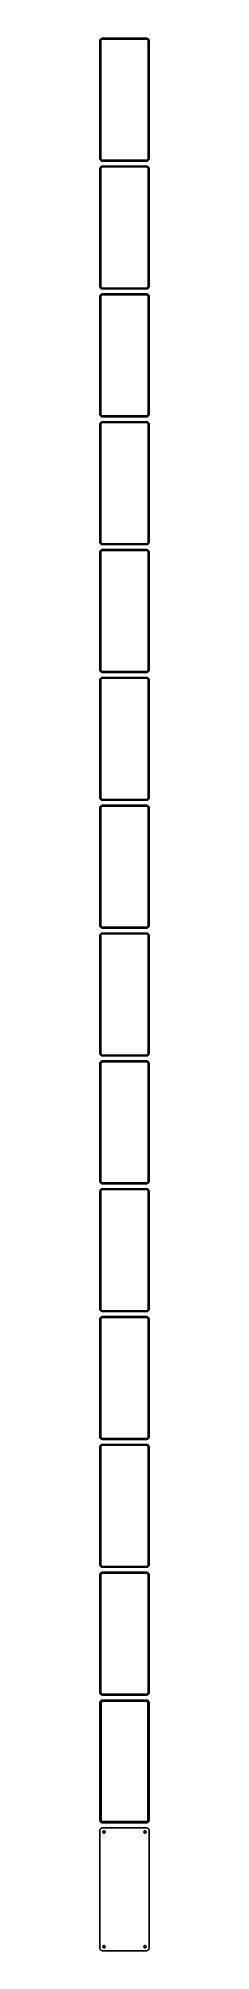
# Model space of a CAD drawing. Header units: metres. Extents: x -45 to 45, y 3398 to 6898.
import ezdxf

# ---------------------------------------------------------------- set-up
doc = ezdxf.new("R2010")
doc.units = ezdxf.units.M

msp = doc.modelspace()

# ---------------------------------------------------------------- linework, layer by layer
for p, q in [((-43.1871, 6897.35), (-43.6448, 6896.92)), ((-42.6791, 6897.72), (-43.1871, 6897.35)), ((-42.1289, 6898.02), (-42.6791, 6897.72)), ((-41.5451, 6898.26), (-42.1289, 6898.02)), ((-40.9369, 6898.41), (-41.5451, 6898.26)), ((-40.3139, 6898.49), (-40.9369, 6898.41)), ((40.3139, 6898.49), (-40.3139, 6898.49)), ((-40.2495, 6896.93), (-39.7512, 6896.99)), ((-39.7512, 6896.99), (39.7512, 6896.99)), ((39.7512, 6896.99), (40.2495, 6896.93)), ((40.9369, 6898.41), (40.3139, 6898.49)), ((41.5451, 6898.26), (40.9369, 6898.41)), ((42.1289, 6898.02), (41.5451, 6898.26)), ((42.6791, 6897.72), (42.1289, 6898.02)), ((43.1871, 6897.35), (42.6791, 6897.72)), ((43.6448, 6896.92), (43.1871, 6897.35)), ((-44.9606, 6894.13), (-45, 6893.5)), ((-45, 6893.5), (-45, 6678.5)), ((-44.8429, 6894.74), (-44.9606, 6894.13)), ((-44.6489, 6895.34), (-44.8429, 6894.74)), ((-44.3815, 6895.91), (-44.6489, 6895.34)), ((-44.0451, 6896.44), (-44.3815, 6895.91)), ((-43.6448, 6896.92), (-44.0451, 6896.44)), ((-43.5, 6893), (-43.4685, 6893.5)), ((-43.5, 6679), (-43.5, 6893)), ((-43.4685, 6893.5), (-43.3743, 6893.99)), ((-43.3743, 6893.99), (-43.2191, 6894.47)), ((-43.2191, 6894.47), (-43.0052, 6894.93)), ((-43.0052, 6894.93), (-42.7361, 6895.35)), ((-42.7361, 6895.35), (-42.4159, 6895.74)), ((-42.4159, 6895.74), (-42.0497, 6896.08)), ((-42.0497, 6896.08), (-41.6433, 6896.38)), ((-41.6433, 6896.38), (-41.2031, 6896.62)), ((-41.2031, 6896.62), (-40.7361, 6896.8)), ((-40.7361, 6896.8), (-40.2495, 6896.93)), ((40.2495, 6896.93), (40.7361, 6896.8)), ((40.7361, 6896.8), (41.2031, 6896.62)), ((41.2031, 6896.62), (41.6433, 6896.38)), ((41.6433, 6896.38), (42.0497, 6896.08)), ((42.0497, 6896.08), (42.4159, 6895.74)), ((42.4159, 6895.74), (42.7361, 6895.35)), ((42.7361, 6895.35), (43.0052, 6894.93)), ((43.0052, 6894.93), (43.2191, 6894.47)), ((43.2191, 6894.47), (43.3743, 6893.99)), ((43.3743, 6893.99), (43.4685, 6893.5)), ((43.4685, 6893.5), (43.5, 6893)), ((43.5, 6893), (43.5, 6679)), ((44.0451, 6896.44), (43.6448, 6896.92)), ((44.3815, 6895.91), (44.0451, 6896.44)), ((44.6489, 6895.34), (44.3815, 6895.91)), ((44.8429, 6894.74), (44.6489, 6895.34)), ((44.9606, 6894.13), (44.8429, 6894.74)), ((45, 6893.5), (44.9606, 6894.13)), ((45, 6678.5), (45, 6893.5)), ((-45, 6678.5), (-44.9606, 6677.87)), ((-44.9606, 6660.13), (-45, 6659.5)), ((-45, 6659.5), (-45, 6444.5)), ((-44.9606, 6677.87), (-44.8429, 6677.26)), ((-44.8429, 6660.74), (-44.9606, 6660.13)), ((-44.8429, 6677.26), (-44.6489, 6676.66)), ((-44.6489, 6661.34), (-44.8429, 6660.74)), ((-44.6489, 6676.66), (-44.3815, 6676.09)), ((-44.3815, 6661.91), (-44.6489, 6661.34)), ((-44.3815, 6676.09), (-44.0451, 6675.56)), ((-44.0451, 6662.44), (-44.3815, 6661.91)), ((-44.0451, 6675.56), (-43.6448, 6675.08)), ((-43.6448, 6662.92), (-44.0451, 6662.44)), ((-43.6448, 6675.08), (-43.1871, 6674.65)), ((-43.1871, 6663.35), (-43.6448, 6662.92)), ((-43.4685, 6678.5), (-43.5, 6679)), ((-43.5, 6659), (-43.4685, 6659.5)), ((-43.5, 6445), (-43.5, 6659)), ((-43.3743, 6678.01), (-43.4685, 6678.5)), ((-43.4685, 6659.5), (-43.3743, 6659.99)), ((-43.2191, 6677.53), (-43.3743, 6678.01)), ((-43.3743, 6659.99), (-43.2191, 6660.47)), ((-43.0052, 6677.07), (-43.2191, 6677.53)), ((-43.2191, 6660.47), (-43.0052, 6660.93)), ((-43.1871, 6674.65), (-42.6791, 6674.28)), ((-42.6791, 6663.72), (-43.1871, 6663.35)), ((-42.7361, 6676.65), (-43.0052, 6677.07)), ((-43.0052, 6660.93), (-42.7361, 6661.35)), ((-42.4159, 6676.26), (-42.7361, 6676.65)), ((-42.7361, 6661.35), (-42.4159, 6661.74)), ((-42.6791, 6674.28), (-42.1289, 6673.98)), ((-42.1289, 6664.02), (-42.6791, 6663.72)), ((-42.0497, 6675.92), (-42.4159, 6676.26)), ((-42.4159, 6661.74), (-42.0497, 6662.08)), ((-42.1289, 6673.98), (-41.5451, 6673.74)), ((-41.5451, 6664.26), (-42.1289, 6664.02)), ((-41.6433, 6675.62), (-42.0497, 6675.92)), ((-42.0497, 6662.08), (-41.6433, 6662.38)), ((-41.2031, 6675.38), (-41.6433, 6675.62)), ((-41.6433, 6662.38), (-41.2031, 6662.62)), ((-41.5451, 6673.74), (-40.9369, 6673.59)), ((-40.9369, 6664.41), (-41.5451, 6664.26)), ((-40.7361, 6675.2), (-41.2031, 6675.38)), ((-41.2031, 6662.62), (-40.7361, 6662.8)), ((-40.9369, 6673.59), (-40.3139, 6673.51)), ((-40.3139, 6664.49), (-40.9369, 6664.41)), ((-40.2495, 6675.07), (-40.7361, 6675.2)), ((-40.7361, 6662.8), (-40.2495, 6662.93)), ((-40.3139, 6673.51), (40.3139, 6673.51)), ((40.3139, 6664.49), (-40.3139, 6664.49)), ((-39.7512, 6675.01), (-40.2495, 6675.07)), ((-40.2495, 6662.93), (-39.7512, 6662.99)), ((39.7512, 6675.01), (-39.7512, 6675.01)), ((-39.7512, 6662.99), (39.7512, 6662.99)), ((40.2495, 6675.07), (39.7512, 6675.01)), ((39.7512, 6662.99), (40.2495, 6662.93)), ((40.7361, 6675.2), (40.2495, 6675.07)), ((40.2495, 6662.93), (40.7361, 6662.8)), ((40.3139, 6673.51), (40.9369, 6673.59)), ((40.9369, 6664.41), (40.3139, 6664.49)), ((41.2031, 6675.38), (40.7361, 6675.2)), ((40.7361, 6662.8), (41.2031, 6662.62)), ((40.9369, 6673.59), (41.5451, 6673.74)), ((41.5451, 6664.26), (40.9369, 6664.41)), ((41.6433, 6675.62), (41.2031, 6675.38)), ((41.2031, 6662.62), (41.6433, 6662.38)), ((41.5451, 6673.74), (42.1289, 6673.98)), ((42.1289, 6664.02), (41.5451, 6664.26)), ((42.0497, 6675.92), (41.6433, 6675.62)), ((41.6433, 6662.38), (42.0497, 6662.08)), ((42.4159, 6676.26), (42.0497, 6675.92)), ((42.0497, 6662.08), (42.4159, 6661.74)), ((42.1289, 6673.98), (42.6791, 6674.28)), ((42.6791, 6663.72), (42.1289, 6664.02)), ((42.7361, 6676.65), (42.4159, 6676.26)), ((42.4159, 6661.74), (42.7361, 6661.35)), ((42.6791, 6674.28), (43.1871, 6674.65)), ((43.1871, 6663.35), (42.6791, 6663.72)), ((43.0052, 6677.07), (42.7361, 6676.65)), ((42.7361, 6661.35), (43.0052, 6660.93)), ((43.2191, 6677.53), (43.0052, 6677.07)), ((43.0052, 6660.93), (43.2191, 6660.47)), ((43.1871, 6674.65), (43.6448, 6675.08)), ((43.6448, 6662.92), (43.1871, 6663.35)), ((43.3743, 6678.01), (43.2191, 6677.53)), ((43.2191, 6660.47), (43.3743, 6659.99)), ((43.4685, 6678.5), (43.3743, 6678.01)), ((43.3743, 6659.99), (43.4685, 6659.5)), ((43.5, 6679), (43.4685, 6678.5)), ((43.4685, 6659.5), (43.5, 6659)), ((43.5, 6659), (43.5, 6445)), ((43.6448, 6675.08), (44.0451, 6675.56)), ((44.0451, 6662.44), (43.6448, 6662.92)), ((44.0451, 6675.56), (44.3815, 6676.09)), ((44.3815, 6661.91), (44.0451, 6662.44)), ((44.3815, 6676.09), (44.6489, 6676.66)), ((44.6489, 6661.34), (44.3815, 6661.91)), ((44.6489, 6676.66), (44.8429, 6677.26)), ((44.8429, 6660.74), (44.6489, 6661.34)), ((44.8429, 6677.26), (44.9606, 6677.87)), ((44.9606, 6660.13), (44.8429, 6660.74)), ((44.9606, 6677.87), (45, 6678.5)), ((45, 6659.5), (44.9606, 6660.13)), ((45, 6444.5), (45, 6659.5)), ((-45, 6444.5), (-44.9606, 6443.87)), ((-44.9606, 6443.87), (-44.8429, 6443.26)), ((-44.8429, 6443.26), (-44.6489, 6442.66)), ((-44.6489, 6442.66), (-44.3815, 6442.09)), ((-44.3815, 6442.09), (-44.0451, 6441.56)), ((-43.4685, 6444.5), (-43.5, 6445)), ((-43.3743, 6444.01), (-43.4685, 6444.5)), ((-43.2191, 6443.53), (-43.3743, 6444.01)), ((-43.0052, 6443.07), (-43.2191, 6443.53)), ((-42.7361, 6442.65), (-43.0052, 6443.07)), ((-42.4159, 6442.26), (-42.7361, 6442.65)), ((-42.0497, 6441.92), (-42.4159, 6442.26)), ((-41.6433, 6441.62), (-42.0497, 6441.92)), ((42.0497, 6441.92), (41.6433, 6441.62)), ((42.4159, 6442.26), (42.0497, 6441.92)), ((42.7361, 6442.65), (42.4159, 6442.26)), ((43.0052, 6443.07), (42.7361, 6442.65)), ((43.2191, 6443.53), (43.0052, 6443.07)), ((43.3743, 6444.01), (43.2191, 6443.53)), ((43.4685, 6444.5), (43.3743, 6444.01)), ((43.5, 6445), (43.4685, 6444.5)), ((44.0451, 6441.56), (44.3815, 6442.09)), ((44.3815, 6442.09), (44.6489, 6442.66)), ((44.6489, 6442.66), (44.8429, 6443.26)), ((44.8429, 6443.26), (44.9606, 6443.87)), ((44.9606, 6443.87), (45, 6444.5)), ((-44.9606, 6426.13), (-45, 6425.5)), ((-45, 6425.5), (-45, 6210.5)), ((-44.8429, 6426.74), (-44.9606, 6426.13)), ((-44.6489, 6427.34), (-44.8429, 6426.74)), ((-44.3815, 6427.91), (-44.6489, 6427.34)), ((-44.0451, 6428.44), (-44.3815, 6427.91)), ((-44.0451, 6441.56), (-43.6448, 6441.08)), ((-43.6448, 6428.92), (-44.0451, 6428.44)), ((-43.6448, 6441.08), (-43.1871, 6440.65)), ((-43.1871, 6429.35), (-43.6448, 6428.92)), ((-43.5, 6425), (-43.4685, 6425.5)), ((-43.5, 6211), (-43.5, 6425)), ((-43.4685, 6425.5), (-43.3743, 6425.99)), ((-43.3743, 6425.99), (-43.2191, 6426.47)), ((-43.2191, 6426.47), (-43.0052, 6426.93)), ((-43.1871, 6440.65), (-42.6791, 6440.28)), ((-42.6791, 6429.72), (-43.1871, 6429.35)), ((-43.0052, 6426.93), (-42.7361, 6427.35)), ((-42.7361, 6427.35), (-42.4159, 6427.74)), ((-42.6791, 6440.28), (-42.1289, 6439.98)), ((-42.1289, 6430.02), (-42.6791, 6429.72)), ((-42.4159, 6427.74), (-42.0497, 6428.08)), ((-42.1289, 6439.98), (-41.5451, 6439.74)), ((-41.5451, 6430.26), (-42.1289, 6430.02)), ((-42.0497, 6428.08), (-41.6433, 6428.38)), ((-41.2031, 6441.38), (-41.6433, 6441.62)), ((-41.6433, 6428.38), (-41.2031, 6428.62)), ((-41.5451, 6439.74), (-40.9369, 6439.59)), ((-40.9369, 6430.41), (-41.5451, 6430.26)), ((-40.7361, 6441.2), (-41.2031, 6441.38)), ((-41.2031, 6428.62), (-40.7361, 6428.8)), ((-40.9369, 6439.59), (-40.3139, 6439.51)), ((-40.3139, 6430.49), (-40.9369, 6430.41)), ((-40.2495, 6441.07), (-40.7361, 6441.2)), ((-40.7361, 6428.8), (-40.2495, 6428.93)), ((-40.3139, 6439.51), (40.3139, 6439.51)), ((40.3139, 6430.49), (-40.3139, 6430.49)), ((-39.7512, 6441.01), (-40.2495, 6441.07)), ((-40.2495, 6428.93), (-39.7512, 6428.99)), ((39.7512, 6441.01), (-39.7512, 6441.01)), ((-39.7512, 6428.99), (39.7512, 6428.99)), ((40.2495, 6441.07), (39.7512, 6441.01)), ((39.7512, 6428.99), (40.2495, 6428.93)), ((40.7361, 6441.2), (40.2495, 6441.07)), ((40.2495, 6428.93), (40.7361, 6428.8)), ((40.3139, 6439.51), (40.9369, 6439.59)), ((40.9369, 6430.41), (40.3139, 6430.49)), ((41.2031, 6441.38), (40.7361, 6441.2)), ((40.7361, 6428.8), (41.2031, 6428.62)), ((40.9369, 6439.59), (41.5451, 6439.74)), ((41.5451, 6430.26), (40.9369, 6430.41)), ((41.6433, 6441.62), (41.2031, 6441.38)), ((41.2031, 6428.62), (41.6433, 6428.38)), ((41.5451, 6439.74), (42.1289, 6439.98)), ((42.1289, 6430.02), (41.5451, 6430.26)), ((41.6433, 6428.38), (42.0497, 6428.08)), ((42.0497, 6428.08), (42.4159, 6427.74)), ((42.1289, 6439.98), (42.6791, 6440.28)), ((42.6791, 6429.72), (42.1289, 6430.02)), ((42.4159, 6427.74), (42.7361, 6427.35)), ((42.6791, 6440.28), (43.1871, 6440.65)), ((43.1871, 6429.35), (42.6791, 6429.72)), ((42.7361, 6427.35), (43.0052, 6426.93)), ((43.0052, 6426.93), (43.2191, 6426.47)), ((43.1871, 6440.65), (43.6448, 6441.08)), ((43.6448, 6428.92), (43.1871, 6429.35)), ((43.2191, 6426.47), (43.3743, 6425.99)), ((43.3743, 6425.99), (43.4685, 6425.5)), ((43.4685, 6425.5), (43.5, 6425)), ((43.5, 6425), (43.5, 6211)), ((43.6448, 6441.08), (44.0451, 6441.56)), ((44.0451, 6428.44), (43.6448, 6428.92)), ((44.3815, 6427.91), (44.0451, 6428.44)), ((44.6489, 6427.34), (44.3815, 6427.91)), ((44.8429, 6426.74), (44.6489, 6427.34)), ((44.9606, 6426.13), (44.8429, 6426.74)), ((45, 6425.5), (44.9606, 6426.13)), ((45, 6210.5), (45, 6425.5)), ((-45, 6210.5), (-44.9606, 6209.87)), ((-44.9606, 6209.87), (-44.8429, 6209.26)), ((-44.8429, 6209.26), (-44.6489, 6208.66)), ((-44.6489, 6208.66), (-44.3815, 6208.09)), ((-44.3815, 6208.09), (-44.0451, 6207.56)), ((-44.0451, 6207.56), (-43.6448, 6207.08)), ((-43.6448, 6207.08), (-43.1871, 6206.65)), ((-43.4685, 6210.5), (-43.5, 6211)), ((-43.3743, 6210.01), (-43.4685, 6210.5)), ((-43.2191, 6209.53), (-43.3743, 6210.01)), ((-43.0052, 6209.07), (-43.2191, 6209.53)), ((-43.1871, 6206.65), (-42.6791, 6206.28)), ((-42.7361, 6208.65), (-43.0052, 6209.07)), ((-42.4159, 6208.26), (-42.7361, 6208.65)), ((-42.6791, 6206.28), (-42.1289, 6205.98)), ((-42.0497, 6207.92), (-42.4159, 6208.26)), ((-42.1289, 6205.98), (-41.5451, 6205.74)), ((-41.6433, 6207.62), (-42.0497, 6207.92)), ((-41.2031, 6207.38), (-41.6433, 6207.62)), ((-41.5451, 6205.74), (-40.9369, 6205.59)), ((-40.7361, 6207.2), (-41.2031, 6207.38)), ((-40.9369, 6205.59), (-40.3139, 6205.51)), ((-40.2495, 6207.07), (-40.7361, 6207.2)), ((-40.3139, 6205.51), (40.3139, 6205.51)), ((-39.7512, 6207.01), (-40.2495, 6207.07)), ((39.7512, 6207.01), (-39.7512, 6207.01)), ((40.2495, 6207.07), (39.7512, 6207.01)), ((40.7361, 6207.2), (40.2495, 6207.07)), ((40.3139, 6205.51), (40.9369, 6205.59)), ((41.2031, 6207.38), (40.7361, 6207.2)), ((40.9369, 6205.59), (41.5451, 6205.74)), ((41.6433, 6207.62), (41.2031, 6207.38)), ((41.5451, 6205.74), (42.1289, 6205.98)), ((42.0497, 6207.92), (41.6433, 6207.62)), ((42.4159, 6208.26), (42.0497, 6207.92)), ((42.1289, 6205.98), (42.6791, 6206.28)), ((42.7361, 6208.65), (42.4159, 6208.26)), ((42.6791, 6206.28), (43.1871, 6206.65)), ((43.0052, 6209.07), (42.7361, 6208.65)), ((43.2191, 6209.53), (43.0052, 6209.07)), ((43.1871, 6206.65), (43.6448, 6207.08)), ((43.3743, 6210.01), (43.2191, 6209.53)), ((43.4685, 6210.5), (43.3743, 6210.01)), ((43.5, 6211), (43.4685, 6210.5)), ((43.6448, 6207.08), (44.0451, 6207.56)), ((44.0451, 6207.56), (44.3815, 6208.09)), ((44.3815, 6208.09), (44.6489, 6208.66)), ((44.6489, 6208.66), (44.8429, 6209.26)), ((44.8429, 6209.26), (44.9606, 6209.87)), ((44.9606, 6209.87), (45, 6210.5)), ((-44.9606, 6192.13), (-45, 6191.5)), ((-45, 6191.5), (-45, 5976.5)), ((-44.8429, 6192.74), (-44.9606, 6192.13)), ((-44.6489, 6193.34), (-44.8429, 6192.74)), ((-44.3815, 6193.91), (-44.6489, 6193.34)), ((-44.0451, 6194.44), (-44.3815, 6193.91)), ((-43.6448, 6194.92), (-44.0451, 6194.44)), ((-43.1871, 6195.35), (-43.6448, 6194.92)), ((-43.5, 6191), (-43.4685, 6191.5)), ((-43.5, 5977), (-43.5, 6191)), ((-43.4685, 6191.5), (-43.3743, 6191.99)), ((-43.3743, 6191.99), (-43.2191, 6192.47)), ((-43.2191, 6192.47), (-43.0052, 6192.93)), ((-42.6791, 6195.72), (-43.1871, 6195.35)), ((-43.0052, 6192.93), (-42.7361, 6193.35)), ((-42.7361, 6193.35), (-42.4159, 6193.74)), ((-42.1289, 6196.02), (-42.6791, 6195.72)), ((-42.4159, 6193.74), (-42.0497, 6194.08)), ((-41.5451, 6196.26), (-42.1289, 6196.02)), ((-42.0497, 6194.08), (-41.6433, 6194.38)), ((-41.6433, 6194.38), (-41.2031, 6194.62)), ((-40.9369, 6196.41), (-41.5451, 6196.26)), ((-41.2031, 6194.62), (-40.7361, 6194.8)), ((-40.3139, 6196.49), (-40.9369, 6196.41)), ((-40.7361, 6194.8), (-40.2495, 6194.93)), ((40.3139, 6196.49), (-40.3139, 6196.49)), ((-40.2495, 6194.93), (-39.7512, 6194.99)), ((-39.7512, 6194.99), (39.7512, 6194.99)), ((39.7512, 6194.99), (40.2495, 6194.93)), ((40.2495, 6194.93), (40.7361, 6194.8)), ((40.9369, 6196.41), (40.3139, 6196.49)), ((40.7361, 6194.8), (41.2031, 6194.62)), ((41.5451, 6196.26), (40.9369, 6196.41)), ((41.2031, 6194.62), (41.6433, 6194.38)), ((42.1289, 6196.02), (41.5451, 6196.26)), ((41.6433, 6194.38), (42.0497, 6194.08)), ((42.0497, 6194.08), (42.4159, 6193.74)), ((42.6791, 6195.72), (42.1289, 6196.02)), ((42.4159, 6193.74), (42.7361, 6193.35)), ((43.1871, 6195.35), (42.6791, 6195.72)), ((42.7361, 6193.35), (43.0052, 6192.93)), ((43.0052, 6192.93), (43.2191, 6192.47)), ((43.6448, 6194.92), (43.1871, 6195.35)), ((43.2191, 6192.47), (43.3743, 6191.99)), ((43.3743, 6191.99), (43.4685, 6191.5)), ((43.4685, 6191.5), (43.5, 6191)), ((43.5, 6191), (43.5, 5977)), ((44.0451, 6194.44), (43.6448, 6194.92)), ((44.3815, 6193.91), (44.0451, 6194.44)), ((44.6489, 6193.34), (44.3815, 6193.91)), ((44.8429, 6192.74), (44.6489, 6193.34)), ((44.9606, 6192.13), (44.8429, 6192.74)), ((45, 6191.5), (44.9606, 6192.13)), ((45, 5976.5), (45, 6191.5)), ((-45, 5976.5), (-44.9606, 5975.87)), ((-44.9606, 5958.13), (-45, 5957.5)), ((-45, 5957.5), (-45, 5742.5)), ((-44.9606, 5975.87), (-44.8429, 5975.26)), ((-44.8429, 5958.74), (-44.9606, 5958.13)), ((-44.8429, 5975.26), (-44.6489, 5974.66)), ((-44.6489, 5959.34), (-44.8429, 5958.74)), ((-44.6489, 5974.66), (-44.3815, 5974.09)), ((-44.3815, 5959.91), (-44.6489, 5959.34)), ((-44.3815, 5974.09), (-44.0451, 5973.56)), ((-44.0451, 5960.44), (-44.3815, 5959.91)), ((-44.0451, 5973.56), (-43.6448, 5973.08)), ((-43.6448, 5960.92), (-44.0451, 5960.44)), ((-43.6448, 5973.08), (-43.1871, 5972.65)), ((-43.1871, 5961.35), (-43.6448, 5960.92)), ((-43.4685, 5976.5), (-43.5, 5977)), ((-43.5, 5957), (-43.4685, 5957.5)), ((-43.5, 5743), (-43.5, 5957)), ((-43.3743, 5976.01), (-43.4685, 5976.5)), ((-43.4685, 5957.5), (-43.3743, 5957.99)), ((-43.2191, 5975.53), (-43.3743, 5976.01)), ((-43.3743, 5957.99), (-43.2191, 5958.47)), ((-43.0052, 5975.07), (-43.2191, 5975.53)), ((-43.2191, 5958.47), (-43.0052, 5958.93)), ((-43.1871, 5972.65), (-42.6791, 5972.28)), ((-42.6791, 5961.72), (-43.1871, 5961.35)), ((-42.7361, 5974.65), (-43.0052, 5975.07)), ((-43.0052, 5958.93), (-42.7361, 5959.35)), ((-42.4159, 5974.26), (-42.7361, 5974.65)), ((-42.7361, 5959.35), (-42.4159, 5959.74)), ((-42.6791, 5972.28), (-42.1289, 5971.98)), ((-42.1289, 5962.02), (-42.6791, 5961.72)), ((-42.0497, 5973.92), (-42.4159, 5974.26)), ((-42.4159, 5959.74), (-42.0497, 5960.08)), ((-42.1289, 5971.98), (-41.5451, 5971.74)), ((-41.5451, 5962.26), (-42.1289, 5962.02)), ((-41.6433, 5973.62), (-42.0497, 5973.92)), ((-42.0497, 5960.08), (-41.6433, 5960.38)), ((-41.2031, 5973.38), (-41.6433, 5973.62)), ((-41.6433, 5960.38), (-41.2031, 5960.62)), ((-41.5451, 5971.74), (-40.9369, 5971.59)), ((-40.9369, 5962.41), (-41.5451, 5962.26)), ((-40.7361, 5973.2), (-41.2031, 5973.38)), ((-41.2031, 5960.62), (-40.7361, 5960.8)), ((-40.9369, 5971.59), (-40.3139, 5971.51)), ((-40.3139, 5962.49), (-40.9369, 5962.41)), ((-40.2495, 5973.07), (-40.7361, 5973.2)), ((-40.7361, 5960.8), (-40.2495, 5960.93)), ((-40.3139, 5971.51), (40.3139, 5971.51)), ((40.3139, 5962.49), (-40.3139, 5962.49)), ((-39.7512, 5973.01), (-40.2495, 5973.07)), ((-40.2495, 5960.93), (-39.7512, 5960.99)), ((39.7512, 5973.01), (-39.7512, 5973.01)), ((-39.7512, 5960.99), (39.7512, 5960.99)), ((40.2495, 5973.07), (39.7512, 5973.01)), ((39.7512, 5960.99), (40.2495, 5960.93)), ((40.7361, 5973.2), (40.2495, 5973.07)), ((40.2495, 5960.93), (40.7361, 5960.8)), ((40.3139, 5971.51), (40.9369, 5971.59)), ((40.9369, 5962.41), (40.3139, 5962.49)), ((41.2031, 5973.38), (40.7361, 5973.2)), ((40.7361, 5960.8), (41.2031, 5960.62)), ((40.9369, 5971.59), (41.5451, 5971.74)), ((41.5451, 5962.26), (40.9369, 5962.41)), ((41.6433, 5973.62), (41.2031, 5973.38)), ((41.2031, 5960.62), (41.6433, 5960.38)), ((41.5451, 5971.74), (42.1289, 5971.98)), ((42.1289, 5962.02), (41.5451, 5962.26)), ((42.0497, 5973.92), (41.6433, 5973.62)), ((41.6433, 5960.38), (42.0497, 5960.08)), ((42.4159, 5974.26), (42.0497, 5973.92)), ((42.0497, 5960.08), (42.4159, 5959.74)), ((42.1289, 5971.98), (42.6791, 5972.28)), ((42.6791, 5961.72), (42.1289, 5962.02)), ((42.7361, 5974.65), (42.4159, 5974.26)), ((42.4159, 5959.74), (42.7361, 5959.35)), ((42.6791, 5972.28), (43.1871, 5972.65)), ((43.1871, 5961.35), (42.6791, 5961.72)), ((43.0052, 5975.07), (42.7361, 5974.65)), ((42.7361, 5959.35), (43.0052, 5958.93)), ((43.2191, 5975.53), (43.0052, 5975.07)), ((43.0052, 5958.93), (43.2191, 5958.47)), ((43.1871, 5972.65), (43.6448, 5973.08)), ((43.6448, 5960.92), (43.1871, 5961.35)), ((43.3743, 5976.01), (43.2191, 5975.53)), ((43.2191, 5958.47), (43.3743, 5957.99)), ((43.4685, 5976.5), (43.3743, 5976.01)), ((43.3743, 5957.99), (43.4685, 5957.5)), ((43.5, 5977), (43.4685, 5976.5)), ((43.4685, 5957.5), (43.5, 5957)), ((43.5, 5957), (43.5, 5743)), ((43.6448, 5973.08), (44.0451, 5973.56)), ((44.0451, 5960.44), (43.6448, 5960.92)), ((44.0451, 5973.56), (44.3815, 5974.09)), ((44.3815, 5959.91), (44.0451, 5960.44)), ((44.3815, 5974.09), (44.6489, 5974.66)), ((44.6489, 5959.34), (44.3815, 5959.91)), ((44.6489, 5974.66), (44.8429, 5975.26)), ((44.8429, 5958.74), (44.6489, 5959.34)), ((44.8429, 5975.26), (44.9606, 5975.87)), ((44.9606, 5958.13), (44.8429, 5958.74)), ((44.9606, 5975.87), (45, 5976.5)), ((45, 5957.5), (44.9606, 5958.13)), ((45, 5742.5), (45, 5957.5)), ((-45, 5742.5), (-44.9606, 5741.87)), ((-44.9606, 5741.87), (-44.8429, 5741.26)), ((-43.4685, 5742.5), (-43.5, 5743)), ((-43.3743, 5742.01), (-43.4685, 5742.5)), ((-43.2191, 5741.53), (-43.3743, 5742.01)), ((43.3743, 5742.01), (43.2191, 5741.53)), ((43.4685, 5742.5), (43.3743, 5742.01)), ((43.5, 5743), (43.4685, 5742.5)), ((44.8429, 5741.26), (44.9606, 5741.87)), ((44.9606, 5741.87), (45, 5742.5)), ((-44.9606, 5724.13), (-45, 5723.5)), ((-45, 5723.5), (-45, 5508.5)), ((-44.8429, 5724.74), (-44.9606, 5724.13)), ((-44.8429, 5741.26), (-44.6489, 5740.66)), ((-44.6489, 5725.34), (-44.8429, 5724.74)), ((-44.6489, 5740.66), (-44.3815, 5740.09)), ((-44.3815, 5725.91), (-44.6489, 5725.34)), ((-44.3815, 5740.09), (-44.0451, 5739.56)), ((-44.0451, 5726.44), (-44.3815, 5725.91)), ((-44.0451, 5739.56), (-43.6448, 5739.08)), ((-43.6448, 5726.92), (-44.0451, 5726.44)), ((-43.6448, 5739.08), (-43.1871, 5738.65)), ((-43.1871, 5727.35), (-43.6448, 5726.92)), ((-43.5, 5723), (-43.4685, 5723.5)), ((-43.5, 5509), (-43.5, 5723)), ((-43.4685, 5723.5), (-43.3743, 5723.99)), ((-43.3743, 5723.99), (-43.2191, 5724.47)), ((-43.0052, 5741.07), (-43.2191, 5741.53)), ((-43.2191, 5724.47), (-43.0052, 5724.93)), ((-43.1871, 5738.65), (-42.6791, 5738.28)), ((-42.6791, 5727.72), (-43.1871, 5727.35)), ((-42.7361, 5740.65), (-43.0052, 5741.07)), ((-43.0052, 5724.93), (-42.7361, 5725.35)), ((-42.4159, 5740.26), (-42.7361, 5740.65)), ((-42.7361, 5725.35), (-42.4159, 5725.74)), ((-42.6791, 5738.28), (-42.1289, 5737.98)), ((-42.1289, 5728.02), (-42.6791, 5727.72)), ((-42.0497, 5739.92), (-42.4159, 5740.26)), ((-42.4159, 5725.74), (-42.0497, 5726.08)), ((-42.1289, 5737.98), (-41.5451, 5737.74)), ((-41.5451, 5728.26), (-42.1289, 5728.02)), ((-41.6433, 5739.62), (-42.0497, 5739.92)), ((-42.0497, 5726.08), (-41.6433, 5726.38)), ((-41.2031, 5739.38), (-41.6433, 5739.62)), ((-41.6433, 5726.38), (-41.2031, 5726.62)), ((-41.5451, 5737.74), (-40.9369, 5737.59)), ((-40.9369, 5728.41), (-41.5451, 5728.26)), ((-40.7361, 5739.2), (-41.2031, 5739.38)), ((-41.2031, 5726.62), (-40.7361, 5726.8)), ((-40.9369, 5737.59), (-40.3139, 5737.51)), ((-40.3139, 5728.49), (-40.9369, 5728.41)), ((-40.2495, 5739.07), (-40.7361, 5739.2)), ((-40.7361, 5726.8), (-40.2495, 5726.93)), ((-40.3139, 5737.51), (40.3139, 5737.51)), ((40.3139, 5728.49), (-40.3139, 5728.49)), ((-39.7512, 5739.01), (-40.2495, 5739.07)), ((-40.2495, 5726.93), (-39.7512, 5726.99)), ((39.7512, 5739.01), (-39.7512, 5739.01)), ((-39.7512, 5726.99), (39.7512, 5726.99)), ((40.2495, 5739.07), (39.7512, 5739.01)), ((39.7512, 5726.99), (40.2495, 5726.93)), ((40.7361, 5739.2), (40.2495, 5739.07)), ((40.2495, 5726.93), (40.7361, 5726.8)), ((40.3139, 5737.51), (40.9369, 5737.59)), ((40.9369, 5728.41), (40.3139, 5728.49)), ((41.2031, 5739.38), (40.7361, 5739.2)), ((40.7361, 5726.8), (41.2031, 5726.62)), ((40.9369, 5737.59), (41.5451, 5737.74)), ((41.5451, 5728.26), (40.9369, 5728.41)), ((41.6433, 5739.62), (41.2031, 5739.38)), ((41.2031, 5726.62), (41.6433, 5726.38)), ((41.5451, 5737.74), (42.1289, 5737.98)), ((42.1289, 5728.02), (41.5451, 5728.26)), ((42.0497, 5739.92), (41.6433, 5739.62)), ((41.6433, 5726.38), (42.0497, 5726.08)), ((42.4159, 5740.26), (42.0497, 5739.92)), ((42.0497, 5726.08), (42.4159, 5725.74)), ((42.1289, 5737.98), (42.6791, 5738.28)), ((42.6791, 5727.72), (42.1289, 5728.02)), ((42.7361, 5740.65), (42.4159, 5740.26)), ((42.4159, 5725.74), (42.7361, 5725.35)), ((42.6791, 5738.28), (43.1871, 5738.65)), ((43.1871, 5727.35), (42.6791, 5727.72)), ((43.0052, 5741.07), (42.7361, 5740.65)), ((42.7361, 5725.35), (43.0052, 5724.93)), ((43.2191, 5741.53), (43.0052, 5741.07)), ((43.0052, 5724.93), (43.2191, 5724.47)), ((43.1871, 5738.65), (43.6448, 5739.08)), ((43.6448, 5726.92), (43.1871, 5727.35)), ((43.2191, 5724.47), (43.3743, 5723.99)), ((43.3743, 5723.99), (43.4685, 5723.5)), ((43.4685, 5723.5), (43.5, 5723)), ((43.5, 5723), (43.5, 5509)), ((43.6448, 5739.08), (44.0451, 5739.56)), ((44.0451, 5726.44), (43.6448, 5726.92)), ((44.0451, 5739.56), (44.3815, 5740.09)), ((44.3815, 5725.91), (44.0451, 5726.44)), ((44.3815, 5740.09), (44.6489, 5740.66)), ((44.6489, 5725.34), (44.3815, 5725.91)), ((44.6489, 5740.66), (44.8429, 5741.26)), ((44.8429, 5724.74), (44.6489, 5725.34)), ((44.9606, 5724.13), (44.8429, 5724.74)), ((45, 5723.5), (44.9606, 5724.13)), ((45, 5508.5), (45, 5723.5)), ((-45, 5508.5), (-44.9606, 5507.87)), ((-44.9606, 5507.87), (-44.8429, 5507.26)), ((-44.8429, 5507.26), (-44.6489, 5506.66)), ((-44.6489, 5506.66), (-44.3815, 5506.09)), ((-44.3815, 5506.09), (-44.0451, 5505.56)), ((-44.0451, 5505.56), (-43.6448, 5505.08)), ((-43.6448, 5505.08), (-43.1871, 5504.65)), ((-43.4685, 5508.5), (-43.5, 5509)), ((-43.3743, 5508.01), (-43.4685, 5508.5)), ((-43.2191, 5507.53), (-43.3743, 5508.01)), ((-43.0052, 5507.07), (-43.2191, 5507.53)), ((-43.1871, 5504.65), (-42.6791, 5504.28)), ((-42.7361, 5506.65), (-43.0052, 5507.07)), ((-42.4159, 5506.26), (-42.7361, 5506.65)), ((-42.6791, 5504.28), (-42.1289, 5503.98)), ((-42.0497, 5505.92), (-42.4159, 5506.26)), ((-42.1289, 5503.98), (-41.5451, 5503.74)), ((-41.6433, 5505.62), (-42.0497, 5505.92)), ((-41.2031, 5505.38), (-41.6433, 5505.62)), ((-41.5451, 5503.74), (-40.9369, 5503.59)), ((-40.7361, 5505.2), (-41.2031, 5505.38)), ((-40.9369, 5503.59), (-40.3139, 5503.51)), ((-40.2495, 5505.07), (-40.7361, 5505.2)), ((-40.3139, 5503.51), (40.3139, 5503.51)), ((-39.7512, 5505.01), (-40.2495, 5505.07)), ((39.7512, 5505.01), (-39.7512, 5505.01)), ((40.2495, 5505.07), (39.7512, 5505.01)), ((40.7361, 5505.2), (40.2495, 5505.07)), ((40.3139, 5503.51), (40.9369, 5503.59)), ((41.2031, 5505.38), (40.7361, 5505.2)), ((40.9369, 5503.59), (41.5451, 5503.74)), ((41.6433, 5505.62), (41.2031, 5505.38)), ((41.5451, 5503.74), (42.1289, 5503.98)), ((42.0497, 5505.92), (41.6433, 5505.62)), ((42.4159, 5506.26), (42.0497, 5505.92)), ((42.1289, 5503.98), (42.6791, 5504.28)), ((42.7361, 5506.65), (42.4159, 5506.26)), ((42.6791, 5504.28), (43.1871, 5504.65)), ((43.0052, 5507.07), (42.7361, 5506.65)), ((43.2191, 5507.53), (43.0052, 5507.07)), ((43.1871, 5504.65), (43.6448, 5505.08)), ((43.3743, 5508.01), (43.2191, 5507.53)), ((43.4685, 5508.5), (43.3743, 5508.01)), ((43.5, 5509), (43.4685, 5508.5)), ((43.6448, 5505.08), (44.0451, 5505.56)), ((44.0451, 5505.56), (44.3815, 5506.09)), ((44.3815, 5506.09), (44.6489, 5506.66)), ((44.6489, 5506.66), (44.8429, 5507.26)), ((44.8429, 5507.26), (44.9606, 5507.87)), ((44.9606, 5507.87), (45, 5508.5)), ((-44.9606, 5490.13), (-45, 5489.5)), ((-45, 5489.5), (-45, 5274.5)), ((-44.8429, 5490.74), (-44.9606, 5490.13)), ((-44.6489, 5491.34), (-44.8429, 5490.74)), ((-44.3815, 5491.91), (-44.6489, 5491.34)), ((-44.0451, 5492.44), (-44.3815, 5491.91)), ((-43.6448, 5492.92), (-44.0451, 5492.44)), ((-43.1871, 5493.35), (-43.6448, 5492.92)), ((-43.5, 5489), (-43.4685, 5489.5)), ((-43.5, 5275), (-43.5, 5489)), ((-43.4685, 5489.5), (-43.3743, 5489.99)), ((-43.3743, 5489.99), (-43.2191, 5490.47)), ((-43.2191, 5490.47), (-43.0052, 5490.93)), ((-42.6791, 5493.72), (-43.1871, 5493.35)), ((-43.0052, 5490.93), (-42.7361, 5491.35)), ((-42.7361, 5491.35), (-42.4159, 5491.74)), ((-42.1289, 5494.02), (-42.6791, 5493.72)), ((-42.4159, 5491.74), (-42.0497, 5492.08)), ((-41.5451, 5494.26), (-42.1289, 5494.02)), ((-42.0497, 5492.08), (-41.6433, 5492.38)), ((-41.6433, 5492.38), (-41.2031, 5492.62)), ((-40.9369, 5494.41), (-41.5451, 5494.26)), ((-41.2031, 5492.62), (-40.7361, 5492.8)), ((-40.3139, 5494.49), (-40.9369, 5494.41)), ((-40.7361, 5492.8), (-40.2495, 5492.93)), ((40.3139, 5494.49), (-40.3139, 5494.49)), ((-40.2495, 5492.93), (-39.7512, 5492.99)), ((-39.7512, 5492.99), (39.7512, 5492.99)), ((39.7512, 5492.99), (40.2495, 5492.93)), ((40.2495, 5492.93), (40.7361, 5492.8)), ((40.9369, 5494.41), (40.3139, 5494.49)), ((40.7361, 5492.8), (41.2031, 5492.62)), ((41.5451, 5494.26), (40.9369, 5494.41)), ((41.2031, 5492.62), (41.6433, 5492.38)), ((42.1289, 5494.02), (41.5451, 5494.26)), ((41.6433, 5492.38), (42.0497, 5492.08)), ((42.0497, 5492.08), (42.4159, 5491.74)), ((42.6791, 5493.72), (42.1289, 5494.02)), ((42.4159, 5491.74), (42.7361, 5491.35)), ((43.1871, 5493.35), (42.6791, 5493.72)), ((42.7361, 5491.35), (43.0052, 5490.93)), ((43.0052, 5490.93), (43.2191, 5490.47)), ((43.6448, 5492.92), (43.1871, 5493.35)), ((43.2191, 5490.47), (43.3743, 5489.99)), ((43.3743, 5489.99), (43.4685, 5489.5)), ((43.4685, 5489.5), (43.5, 5489)), ((43.5, 5489), (43.5, 5275)), ((44.0451, 5492.44), (43.6448, 5492.92)), ((44.3815, 5491.91), (44.0451, 5492.44)), ((44.6489, 5491.34), (44.3815, 5491.91)), ((44.8429, 5490.74), (44.6489, 5491.34)), ((44.9606, 5490.13), (44.8429, 5490.74)), ((45, 5489.5), (44.9606, 5490.13)), ((45, 5274.5), (45, 5489.5)), ((-45, 5274.5), (-44.9606, 5273.87)), ((-44.9606, 5256.13), (-45, 5255.5)), ((-45, 5255.5), (-45, 5040.5)), ((-44.9606, 5273.87), (-44.8429, 5273.26)), ((-44.8429, 5256.74), (-44.9606, 5256.13)), ((-44.8429, 5273.26), (-44.6489, 5272.66)), ((-44.6489, 5257.34), (-44.8429, 5256.74)), ((-44.6489, 5272.66), (-44.3815, 5272.09)), ((-44.3815, 5257.91), (-44.6489, 5257.34)), ((-44.3815, 5272.09), (-44.0451, 5271.56)), ((-44.0451, 5258.44), (-44.3815, 5257.91)), ((-44.0451, 5271.56), (-43.6448, 5271.08)), ((-43.6448, 5258.92), (-44.0451, 5258.44)), ((-43.6448, 5271.08), (-43.1871, 5270.65)), ((-43.1871, 5259.35), (-43.6448, 5258.92)), ((-43.4685, 5274.5), (-43.5, 5275)), ((-43.5, 5255), (-43.4685, 5255.5)), ((-43.5, 5041), (-43.5, 5255)), ((-43.3743, 5274.01), (-43.4685, 5274.5)), ((-43.4685, 5255.5), (-43.3743, 5255.99)), ((-43.2191, 5273.53), (-43.3743, 5274.01)), ((-43.3743, 5255.99), (-43.2191, 5256.47)), ((-43.0052, 5273.07), (-43.2191, 5273.53)), ((-43.2191, 5256.47), (-43.0052, 5256.93)), ((-43.1871, 5270.65), (-42.6791, 5270.28)), ((-42.6791, 5259.72), (-43.1871, 5259.35)), ((-42.7361, 5272.65), (-43.0052, 5273.07)), ((-43.0052, 5256.93), (-42.7361, 5257.35)), ((-42.4159, 5272.26), (-42.7361, 5272.65)), ((-42.7361, 5257.35), (-42.4159, 5257.74)), ((-42.6791, 5270.28), (-42.1289, 5269.98)), ((-42.1289, 5260.02), (-42.6791, 5259.72)), ((-42.0497, 5271.92), (-42.4159, 5272.26)), ((-42.4159, 5257.74), (-42.0497, 5258.08)), ((-42.1289, 5269.98), (-41.5451, 5269.74)), ((-41.5451, 5260.26), (-42.1289, 5260.02)), ((-41.6433, 5271.62), (-42.0497, 5271.92)), ((-42.0497, 5258.08), (-41.6433, 5258.38)), ((-41.2031, 5271.38), (-41.6433, 5271.62)), ((-41.6433, 5258.38), (-41.2031, 5258.62)), ((-41.5451, 5269.74), (-40.9369, 5269.59)), ((-40.9369, 5260.41), (-41.5451, 5260.26)), ((-40.7361, 5271.2), (-41.2031, 5271.38)), ((-41.2031, 5258.62), (-40.7361, 5258.8)), ((-40.9369, 5269.59), (-40.3139, 5269.51)), ((-40.3139, 5260.49), (-40.9369, 5260.41)), ((-40.2495, 5271.07), (-40.7361, 5271.2)), ((-40.7361, 5258.8), (-40.2495, 5258.93)), ((-40.3139, 5269.51), (40.3139, 5269.51)), ((40.3139, 5260.49), (-40.3139, 5260.49)), ((-39.7512, 5271.01), (-40.2495, 5271.07)), ((-40.2495, 5258.93), (-39.7512, 5258.99)), ((39.7512, 5271.01), (-39.7512, 5271.01)), ((-39.7512, 5258.99), (39.7512, 5258.99)), ((40.2495, 5271.07), (39.7512, 5271.01)), ((39.7512, 5258.99), (40.2495, 5258.93)), ((40.7361, 5271.2), (40.2495, 5271.07)), ((40.2495, 5258.93), (40.7361, 5258.8)), ((40.3139, 5269.51), (40.9369, 5269.59)), ((40.9369, 5260.41), (40.3139, 5260.49)), ((41.2031, 5271.38), (40.7361, 5271.2)), ((40.7361, 5258.8), (41.2031, 5258.62)), ((40.9369, 5269.59), (41.5451, 5269.74)), ((41.5451, 5260.26), (40.9369, 5260.41)), ((41.6433, 5271.62), (41.2031, 5271.38)), ((41.2031, 5258.62), (41.6433, 5258.38)), ((41.5451, 5269.74), (42.1289, 5269.98)), ((42.1289, 5260.02), (41.5451, 5260.26)), ((42.0497, 5271.92), (41.6433, 5271.62)), ((41.6433, 5258.38), (42.0497, 5258.08)), ((42.4159, 5272.26), (42.0497, 5271.92)), ((42.0497, 5258.08), (42.4159, 5257.74)), ((42.1289, 5269.98), (42.6791, 5270.28)), ((42.6791, 5259.72), (42.1289, 5260.02)), ((42.7361, 5272.65), (42.4159, 5272.26)), ((42.4159, 5257.74), (42.7361, 5257.35)), ((42.6791, 5270.28), (43.1871, 5270.65)), ((43.1871, 5259.35), (42.6791, 5259.72)), ((43.0052, 5273.07), (42.7361, 5272.65)), ((42.7361, 5257.35), (43.0052, 5256.93)), ((43.2191, 5273.53), (43.0052, 5273.07)), ((43.0052, 5256.93), (43.2191, 5256.47)), ((43.1871, 5270.65), (43.6448, 5271.08)), ((43.6448, 5258.92), (43.1871, 5259.35)), ((43.3743, 5274.01), (43.2191, 5273.53)), ((43.2191, 5256.47), (43.3743, 5255.99)), ((43.4685, 5274.5), (43.3743, 5274.01)), ((43.3743, 5255.99), (43.4685, 5255.5)), ((43.5, 5275), (43.4685, 5274.5)), ((43.4685, 5255.5), (43.5, 5255)), ((43.5, 5255), (43.5, 5041)), ((43.6448, 5271.08), (44.0451, 5271.56)), ((44.0451, 5258.44), (43.6448, 5258.92)), ((44.0451, 5271.56), (44.3815, 5272.09)), ((44.3815, 5257.91), (44.0451, 5258.44)), ((44.3815, 5272.09), (44.6489, 5272.66)), ((44.6489, 5257.34), (44.3815, 5257.91)), ((44.6489, 5272.66), (44.8429, 5273.26)), ((44.8429, 5256.74), (44.6489, 5257.34)), ((44.8429, 5273.26), (44.9606, 5273.87)), ((44.9606, 5256.13), (44.8429, 5256.74)), ((44.9606, 5273.87), (45, 5274.5)), ((45, 5255.5), (44.9606, 5256.13)), ((45, 5040.5), (45, 5255.5)), ((-45, 5040.5), (-44.9606, 5039.87)), ((-44.9606, 5022.13), (-45, 5021.5)), ((-45, 5021.5), (-45, 4806.5)), ((-44.9606, 5039.87), (-44.8429, 5039.26)), ((-44.8429, 5022.74), (-44.9606, 5022.13)), ((-44.8429, 5039.26), (-44.6489, 5038.66)), ((-44.6489, 5023.34), (-44.8429, 5022.74)), ((-44.6489, 5038.66), (-44.3815, 5038.09)), ((-44.3815, 5023.91), (-44.6489, 5023.34)), ((-44.3815, 5038.09), (-44.0451, 5037.56)), ((-44.0451, 5024.44), (-44.3815, 5023.91)), ((-44.0451, 5037.56), (-43.6448, 5037.08)), ((-43.6448, 5024.92), (-44.0451, 5024.44)), ((-43.6448, 5037.08), (-43.1871, 5036.65)), ((-43.1871, 5025.35), (-43.6448, 5024.92)), ((-43.4685, 5040.5), (-43.5, 5041)), ((-43.5, 5021), (-43.4685, 5021.5)), ((-43.5, 4807), (-43.5, 5021)), ((-43.3743, 5040.01), (-43.4685, 5040.5)), ((-43.4685, 5021.5), (-43.3743, 5021.99)), ((-43.2191, 5039.53), (-43.3743, 5040.01)), ((-43.3743, 5021.99), (-43.2191, 5022.47)), ((-43.0052, 5039.07), (-43.2191, 5039.53)), ((-43.2191, 5022.47), (-43.0052, 5022.93)), ((-43.1871, 5036.65), (-42.6791, 5036.28)), ((-42.6791, 5025.72), (-43.1871, 5025.35)), ((-42.7361, 5038.65), (-43.0052, 5039.07)), ((-43.0052, 5022.93), (-42.7361, 5023.35)), ((-42.4159, 5038.26), (-42.7361, 5038.65)), ((-42.7361, 5023.35), (-42.4159, 5023.74)), ((-42.6791, 5036.28), (-42.1289, 5035.98)), ((-42.1289, 5026.02), (-42.6791, 5025.72)), ((-42.0497, 5037.92), (-42.4159, 5038.26)), ((-42.4159, 5023.74), (-42.0497, 5024.08)), ((-42.1289, 5035.98), (-41.5451, 5035.74)), ((-41.5451, 5026.26), (-42.1289, 5026.02)), ((-41.6433, 5037.62), (-42.0497, 5037.92)), ((-42.0497, 5024.08), (-41.6433, 5024.38)), ((-41.2031, 5037.38), (-41.6433, 5037.62)), ((-41.6433, 5024.38), (-41.2031, 5024.62)), ((-41.5451, 5035.74), (-40.9369, 5035.59)), ((-40.9369, 5026.41), (-41.5451, 5026.26)), ((-40.7361, 5037.2), (-41.2031, 5037.38)), ((-41.2031, 5024.62), (-40.7361, 5024.8)), ((-40.9369, 5035.59), (-40.3139, 5035.51)), ((-40.3139, 5026.49), (-40.9369, 5026.41)), ((-40.2495, 5037.07), (-40.7361, 5037.2)), ((-40.7361, 5024.8), (-40.2495, 5024.93)), ((-40.3139, 5035.51), (40.3139, 5035.51)), ((40.3139, 5026.49), (-40.3139, 5026.49)), ((-39.7512, 5037.01), (-40.2495, 5037.07)), ((-40.2495, 5024.93), (-39.7512, 5024.99)), ((39.7512, 5037.01), (-39.7512, 5037.01)), ((-39.7512, 5024.99), (39.7512, 5024.99)), ((40.2495, 5037.07), (39.7512, 5037.01)), ((39.7512, 5024.99), (40.2495, 5024.93)), ((40.7361, 5037.2), (40.2495, 5037.07)), ((40.2495, 5024.93), (40.7361, 5024.8)), ((40.3139, 5035.51), (40.9369, 5035.59)), ((40.9369, 5026.41), (40.3139, 5026.49)), ((41.2031, 5037.38), (40.7361, 5037.2)), ((40.7361, 5024.8), (41.2031, 5024.62)), ((40.9369, 5035.59), (41.5451, 5035.74)), ((41.5451, 5026.26), (40.9369, 5026.41)), ((41.6433, 5037.62), (41.2031, 5037.38)), ((41.2031, 5024.62), (41.6433, 5024.38)), ((41.5451, 5035.74), (42.1289, 5035.98)), ((42.1289, 5026.02), (41.5451, 5026.26)), ((42.0497, 5037.92), (41.6433, 5037.62)), ((41.6433, 5024.38), (42.0497, 5024.08)), ((42.4159, 5038.26), (42.0497, 5037.92)), ((42.0497, 5024.08), (42.4159, 5023.74)), ((42.1289, 5035.98), (42.6791, 5036.28)), ((42.6791, 5025.72), (42.1289, 5026.02)), ((42.7361, 5038.65), (42.4159, 5038.26)), ((42.4159, 5023.74), (42.7361, 5023.35)), ((42.6791, 5036.28), (43.1871, 5036.65)), ((43.1871, 5025.35), (42.6791, 5025.72)), ((43.0052, 5039.07), (42.7361, 5038.65)), ((42.7361, 5023.35), (43.0052, 5022.93)), ((43.2191, 5039.53), (43.0052, 5039.07)), ((43.0052, 5022.93), (43.2191, 5022.47)), ((43.1871, 5036.65), (43.6448, 5037.08)), ((43.6448, 5024.92), (43.1871, 5025.35)), ((43.3743, 5040.01), (43.2191, 5039.53)), ((43.2191, 5022.47), (43.3743, 5021.99)), ((43.4685, 5040.5), (43.3743, 5040.01)), ((43.3743, 5021.99), (43.4685, 5021.5)), ((43.5, 5041), (43.4685, 5040.5)), ((43.4685, 5021.5), (43.5, 5021)), ((43.5, 5021), (43.5, 4807)), ((43.6448, 5037.08), (44.0451, 5037.56)), ((44.0451, 5024.44), (43.6448, 5024.92)), ((44.0451, 5037.56), (44.3815, 5038.09)), ((44.3815, 5023.91), (44.0451, 5024.44)), ((44.3815, 5038.09), (44.6489, 5038.66)), ((44.6489, 5023.34), (44.3815, 5023.91)), ((44.6489, 5038.66), (44.8429, 5039.26)), ((44.8429, 5022.74), (44.6489, 5023.34)), ((44.8429, 5039.26), (44.9606, 5039.87)), ((44.9606, 5022.13), (44.8429, 5022.74)), ((44.9606, 5039.87), (45, 5040.5)), ((45, 5021.5), (44.9606, 5022.13)), ((45, 4806.5), (45, 5021.5)), ((-45, 4806.5), (-44.9606, 4805.87)), ((-44.9606, 4805.87), (-44.8429, 4805.26)), ((-44.8429, 4805.26), (-44.6489, 4804.66)), ((-44.6489, 4804.66), (-44.3815, 4804.09)), ((-44.3815, 4804.09), (-44.0451, 4803.56)), ((-44.0451, 4803.56), (-43.6448, 4803.08)), ((-43.6448, 4803.08), (-43.1871, 4802.65)), ((-43.4685, 4806.5), (-43.5, 4807)), ((-43.3743, 4806.01), (-43.4685, 4806.5)), ((-43.2191, 4805.53), (-43.3743, 4806.01)), ((-43.0052, 4805.07), (-43.2191, 4805.53)), ((-43.1871, 4802.65), (-42.6791, 4802.28)), ((-42.7361, 4804.65), (-43.0052, 4805.07)), ((-42.4159, 4804.26), (-42.7361, 4804.65)), ((-42.6791, 4802.28), (-42.1289, 4801.98)), ((-42.0497, 4803.92), (-42.4159, 4804.26)), ((-42.1289, 4801.98), (-41.5451, 4801.74)), ((-41.6433, 4803.62), (-42.0497, 4803.92)), ((-41.2031, 4803.38), (-41.6433, 4803.62)), ((-41.5451, 4801.74), (-40.9369, 4801.59)), ((-40.7361, 4803.2), (-41.2031, 4803.38)), ((-40.9369, 4801.59), (-40.3139, 4801.51)), ((-40.2495, 4803.07), (-40.7361, 4803.2)), ((-40.3139, 4801.51), (40.3139, 4801.51)), ((-39.7512, 4803.01), (-40.2495, 4803.07)), ((39.7512, 4803.01), (-39.7512, 4803.01)), ((40.2495, 4803.07), (39.7512, 4803.01)), ((40.7361, 4803.2), (40.2495, 4803.07)), ((40.3139, 4801.51), (40.9369, 4801.59)), ((41.2031, 4803.38), (40.7361, 4803.2)), ((40.9369, 4801.59), (41.5451, 4801.74)), ((41.6433, 4803.62), (41.2031, 4803.38)), ((41.5451, 4801.74), (42.1289, 4801.98)), ((42.0497, 4803.92), (41.6433, 4803.62)), ((42.4159, 4804.26), (42.0497, 4803.92)), ((42.1289, 4801.98), (42.6791, 4802.28)), ((42.7361, 4804.65), (42.4159, 4804.26)), ((42.6791, 4802.28), (43.1871, 4802.65)), ((43.0052, 4805.07), (42.7361, 4804.65)), ((43.2191, 4805.53), (43.0052, 4805.07)), ((43.1871, 4802.65), (43.6448, 4803.08)), ((43.3743, 4806.01), (43.2191, 4805.53)), ((43.4685, 4806.5), (43.3743, 4806.01)), ((43.5, 4807), (43.4685, 4806.5)), ((43.6448, 4803.08), (44.0451, 4803.56)), ((44.0451, 4803.56), (44.3815, 4804.09)), ((44.3815, 4804.09), (44.6489, 4804.66)), ((44.6489, 4804.66), (44.8429, 4805.26)), ((44.8429, 4805.26), (44.9606, 4805.87)), ((44.9606, 4805.87), (45, 4806.5)), ((-44.9606, 4788.13), (-45, 4787.5)), ((-45, 4787.5), (-45, 4572.5)), ((-44.8429, 4788.74), (-44.9606, 4788.13)), ((-44.6489, 4789.34), (-44.8429, 4788.74)), ((-44.3815, 4789.91), (-44.6489, 4789.34)), ((-44.0451, 4790.44), (-44.3815, 4789.91)), ((-43.6448, 4790.92), (-44.0451, 4790.44)), ((-43.1871, 4791.35), (-43.6448, 4790.92)), ((-43.5, 4787), (-43.4685, 4787.5)), ((-43.5, 4573), (-43.5, 4787)), ((-43.4685, 4787.5), (-43.3743, 4787.99)), ((-43.3743, 4787.99), (-43.2191, 4788.47)), ((-43.2191, 4788.47), (-43.0052, 4788.93)), ((-42.6791, 4791.72), (-43.1871, 4791.35)), ((-43.0052, 4788.93), (-42.7361, 4789.35)), ((-42.7361, 4789.35), (-42.4159, 4789.74)), ((-42.1289, 4792.02), (-42.6791, 4791.72)), ((-42.4159, 4789.74), (-42.0497, 4790.08)), ((-41.5451, 4792.26), (-42.1289, 4792.02)), ((-42.0497, 4790.08), (-41.6433, 4790.38)), ((-41.6433, 4790.38), (-41.2031, 4790.62)), ((-40.9369, 4792.41), (-41.5451, 4792.26)), ((-41.2031, 4790.62), (-40.7361, 4790.8)), ((-40.3139, 4792.49), (-40.9369, 4792.41)), ((-40.7361, 4790.8), (-40.2495, 4790.93)), ((40.3139, 4792.49), (-40.3139, 4792.49)), ((-40.2495, 4790.93), (-39.7512, 4790.99)), ((-39.7512, 4790.99), (39.7512, 4790.99)), ((39.7512, 4790.99), (40.2495, 4790.93)), ((40.2495, 4790.93), (40.7361, 4790.8)), ((40.9369, 4792.41), (40.3139, 4792.49)), ((40.7361, 4790.8), (41.2031, 4790.62)), ((41.5451, 4792.26), (40.9369, 4792.41)), ((41.2031, 4790.62), (41.6433, 4790.38)), ((42.1289, 4792.02), (41.5451, 4792.26)), ((41.6433, 4790.38), (42.0497, 4790.08)), ((42.0497, 4790.08), (42.4159, 4789.74)), ((42.6791, 4791.72), (42.1289, 4792.02)), ((42.4159, 4789.74), (42.7361, 4789.35)), ((43.1871, 4791.35), (42.6791, 4791.72)), ((42.7361, 4789.35), (43.0052, 4788.93)), ((43.0052, 4788.93), (43.2191, 4788.47)), ((43.6448, 4790.92), (43.1871, 4791.35)), ((43.2191, 4788.47), (43.3743, 4787.99)), ((43.3743, 4787.99), (43.4685, 4787.5)), ((43.4685, 4787.5), (43.5, 4787)), ((43.5, 4787), (43.5, 4573)), ((44.0451, 4790.44), (43.6448, 4790.92)), ((44.3815, 4789.91), (44.0451, 4790.44)), ((44.6489, 4789.34), (44.3815, 4789.91)), ((44.8429, 4788.74), (44.6489, 4789.34)), ((44.9606, 4788.13), (44.8429, 4788.74)), ((45, 4787.5), (44.9606, 4788.13)), ((45, 4572.5), (45, 4787.5)), ((-45, 4572.5), (-44.9606, 4571.87)), ((-44.9606, 4554.13), (-45, 4553.5)), ((-45, 4553.5), (-45, 4338.5)), ((-44.9606, 4571.87), (-44.8429, 4571.26)), ((-44.8429, 4554.74), (-44.9606, 4554.13)), ((-44.8429, 4571.26), (-44.6489, 4570.66)), ((-44.6489, 4555.34), (-44.8429, 4554.74)), ((-44.6489, 4570.66), (-44.3815, 4570.09)), ((-44.3815, 4555.91), (-44.6489, 4555.34)), ((-44.3815, 4570.09), (-44.0451, 4569.56)), ((-44.0451, 4556.44), (-44.3815, 4555.91)), ((-44.0451, 4569.56), (-43.6448, 4569.08)), ((-43.6448, 4556.92), (-44.0451, 4556.44)), ((-43.6448, 4569.08), (-43.1871, 4568.65)), ((-43.1871, 4557.35), (-43.6448, 4556.92)), ((-43.4685, 4572.5), (-43.5, 4573)), ((-43.5, 4553), (-43.4685, 4553.5)), ((-43.5, 4339), (-43.5, 4553)), ((-43.3743, 4572.01), (-43.4685, 4572.5)), ((-43.4685, 4553.5), (-43.3743, 4553.99)), ((-43.2191, 4571.53), (-43.3743, 4572.01)), ((-43.3743, 4553.99), (-43.2191, 4554.47)), ((-43.0052, 4571.07), (-43.2191, 4571.53)), ((-43.2191, 4554.47), (-43.0052, 4554.93)), ((-43.1871, 4568.65), (-42.6791, 4568.28)), ((-42.6791, 4557.72), (-43.1871, 4557.35)), ((-42.7361, 4570.65), (-43.0052, 4571.07)), ((-43.0052, 4554.93), (-42.7361, 4555.35)), ((-42.4159, 4570.26), (-42.7361, 4570.65)), ((-42.7361, 4555.35), (-42.4159, 4555.74)), ((-42.6791, 4568.28), (-42.1289, 4567.98)), ((-42.1289, 4558.02), (-42.6791, 4557.72)), ((-42.0497, 4569.92), (-42.4159, 4570.26)), ((-42.4159, 4555.74), (-42.0497, 4556.08)), ((-42.1289, 4567.98), (-41.5451, 4567.74)), ((-41.5451, 4558.26), (-42.1289, 4558.02)), ((-41.6433, 4569.62), (-42.0497, 4569.92)), ((-42.0497, 4556.08), (-41.6433, 4556.38)), ((-41.2031, 4569.38), (-41.6433, 4569.62)), ((-41.6433, 4556.38), (-41.2031, 4556.62)), ((-41.5451, 4567.74), (-40.9369, 4567.59)), ((-40.9369, 4558.41), (-41.5451, 4558.26)), ((-40.7361, 4569.2), (-41.2031, 4569.38)), ((-41.2031, 4556.62), (-40.7361, 4556.8)), ((-40.9369, 4567.59), (-40.3139, 4567.51)), ((-40.3139, 4558.49), (-40.9369, 4558.41)), ((-40.2495, 4569.07), (-40.7361, 4569.2)), ((-40.7361, 4556.8), (-40.2495, 4556.93)), ((-40.3139, 4567.51), (40.3139, 4567.51)), ((40.3139, 4558.49), (-40.3139, 4558.49)), ((-39.7512, 4569.01), (-40.2495, 4569.07)), ((-40.2495, 4556.93), (-39.7512, 4556.99)), ((39.7512, 4569.01), (-39.7512, 4569.01)), ((-39.7512, 4556.99), (39.7512, 4556.99)), ((40.2495, 4569.07), (39.7512, 4569.01)), ((39.7512, 4556.99), (40.2495, 4556.93)), ((40.7361, 4569.2), (40.2495, 4569.07)), ((40.2495, 4556.93), (40.7361, 4556.8)), ((40.3139, 4567.51), (40.9369, 4567.59)), ((40.9369, 4558.41), (40.3139, 4558.49)), ((41.2031, 4569.38), (40.7361, 4569.2)), ((40.7361, 4556.8), (41.2031, 4556.62)), ((40.9369, 4567.59), (41.5451, 4567.74)), ((41.5451, 4558.26), (40.9369, 4558.41)), ((41.6433, 4569.62), (41.2031, 4569.38)), ((41.2031, 4556.62), (41.6433, 4556.38)), ((41.5451, 4567.74), (42.1289, 4567.98)), ((42.1289, 4558.02), (41.5451, 4558.26)), ((42.0497, 4569.92), (41.6433, 4569.62)), ((41.6433, 4556.38), (42.0497, 4556.08)), ((42.4159, 4570.26), (42.0497, 4569.92)), ((42.0497, 4556.08), (42.4159, 4555.74)), ((42.1289, 4567.98), (42.6791, 4568.28)), ((42.6791, 4557.72), (42.1289, 4558.02)), ((42.7361, 4570.65), (42.4159, 4570.26)), ((42.4159, 4555.74), (42.7361, 4555.35)), ((42.6791, 4568.28), (43.1871, 4568.65)), ((43.1871, 4557.35), (42.6791, 4557.72)), ((43.0052, 4571.07), (42.7361, 4570.65)), ((42.7361, 4555.35), (43.0052, 4554.93)), ((43.2191, 4571.53), (43.0052, 4571.07)), ((43.0052, 4554.93), (43.2191, 4554.47)), ((43.1871, 4568.65), (43.6448, 4569.08)), ((43.6448, 4556.92), (43.1871, 4557.35)), ((43.3743, 4572.01), (43.2191, 4571.53)), ((43.2191, 4554.47), (43.3743, 4553.99)), ((43.4685, 4572.5), (43.3743, 4572.01)), ((43.3743, 4553.99), (43.4685, 4553.5)), ((43.5, 4573), (43.4685, 4572.5)), ((43.4685, 4553.5), (43.5, 4553)), ((43.5, 4553), (43.5, 4339)), ((43.6448, 4569.08), (44.0451, 4569.56)), ((44.0451, 4556.44), (43.6448, 4556.92)), ((44.0451, 4569.56), (44.3815, 4570.09)), ((44.3815, 4555.91), (44.0451, 4556.44)), ((44.3815, 4570.09), (44.6489, 4570.66)), ((44.6489, 4555.34), (44.3815, 4555.91)), ((44.6489, 4570.66), (44.8429, 4571.26)), ((44.8429, 4554.74), (44.6489, 4555.34)), ((44.8429, 4571.26), (44.9606, 4571.87)), ((44.9606, 4554.13), (44.8429, 4554.74)), ((44.9606, 4571.87), (45, 4572.5)), ((45, 4553.5), (44.9606, 4554.13)), ((45, 4338.5), (45, 4553.5)), ((-45, 4338.5), (-44.9606, 4337.87)), ((-44.9606, 4320.13), (-45, 4319.5)), ((-45, 4319.5), (-45, 4104.5)), ((-44.9606, 4337.87), (-44.8429, 4337.26)), ((-44.8429, 4320.74), (-44.9606, 4320.13)), ((-44.8429, 4337.26), (-44.6489, 4336.66)), ((-44.6489, 4321.34), (-44.8429, 4320.74)), ((-44.6489, 4336.66), (-44.3815, 4336.09)), ((-44.3815, 4321.91), (-44.6489, 4321.34)), ((-44.3815, 4336.09), (-44.0451, 4335.56)), ((-44.0451, 4322.44), (-44.3815, 4321.91)), ((-44.0451, 4335.56), (-43.6448, 4335.08)), ((-43.6448, 4322.92), (-44.0451, 4322.44)), ((-43.6448, 4335.08), (-43.1871, 4334.65)), ((-43.1871, 4323.35), (-43.6448, 4322.92)), ((-43.4685, 4338.5), (-43.5, 4339)), ((-43.5, 4319), (-43.4685, 4319.5)), ((-43.5, 4105), (-43.5, 4319)), ((-43.3743, 4338.01), (-43.4685, 4338.5)), ((-43.4685, 4319.5), (-43.3743, 4319.99)), ((-43.2191, 4337.53), (-43.3743, 4338.01)), ((-43.3743, 4319.99), (-43.2191, 4320.47)), ((-43.0052, 4337.07), (-43.2191, 4337.53)), ((-43.2191, 4320.47), (-43.0052, 4320.93)), ((-43.1871, 4334.65), (-42.6791, 4334.28)), ((-42.6791, 4323.72), (-43.1871, 4323.35)), ((-42.7361, 4336.65), (-43.0052, 4337.07)), ((-43.0052, 4320.93), (-42.7361, 4321.35)), ((-42.4159, 4336.26), (-42.7361, 4336.65)), ((-42.7361, 4321.35), (-42.4159, 4321.74)), ((-42.6791, 4334.28), (-42.1289, 4333.98)), ((-42.1289, 4324.02), (-42.6791, 4323.72)), ((-42.0497, 4335.92), (-42.4159, 4336.26)), ((-42.4159, 4321.74), (-42.0497, 4322.08)), ((-42.1289, 4333.98), (-41.5451, 4333.74)), ((-41.5451, 4324.26), (-42.1289, 4324.02)), ((-41.6433, 4335.62), (-42.0497, 4335.92)), ((-42.0497, 4322.08), (-41.6433, 4322.38)), ((-41.2031, 4335.38), (-41.6433, 4335.62)), ((-41.6433, 4322.38), (-41.2031, 4322.62)), ((-41.5451, 4333.74), (-40.9369, 4333.59)), ((-40.9369, 4324.41), (-41.5451, 4324.26)), ((-40.7361, 4335.2), (-41.2031, 4335.38)), ((-41.2031, 4322.62), (-40.7361, 4322.8)), ((-40.9369, 4333.59), (-40.3139, 4333.51)), ((-40.3139, 4324.49), (-40.9369, 4324.41)), ((-40.2495, 4335.07), (-40.7361, 4335.2)), ((-40.7361, 4322.8), (-40.2495, 4322.93)), ((-40.3139, 4333.51), (40.3139, 4333.51)), ((40.3139, 4324.49), (-40.3139, 4324.49)), ((-39.7512, 4335.01), (-40.2495, 4335.07)), ((-40.2495, 4322.93), (-39.7512, 4322.99)), ((39.7512, 4335.01), (-39.7512, 4335.01)), ((-39.7512, 4322.99), (39.7512, 4322.99)), ((40.2495, 4335.07), (39.7512, 4335.01)), ((39.7512, 4322.99), (40.2495, 4322.93)), ((40.7361, 4335.2), (40.2495, 4335.07)), ((40.2495, 4322.93), (40.7361, 4322.8)), ((40.3139, 4333.51), (40.9369, 4333.59)), ((40.9369, 4324.41), (40.3139, 4324.49)), ((41.2031, 4335.38), (40.7361, 4335.2)), ((40.7361, 4322.8), (41.2031, 4322.62)), ((40.9369, 4333.59), (41.5451, 4333.74)), ((41.5451, 4324.26), (40.9369, 4324.41)), ((41.6433, 4335.62), (41.2031, 4335.38)), ((41.2031, 4322.62), (41.6433, 4322.38)), ((41.5451, 4333.74), (42.1289, 4333.98)), ((42.1289, 4324.02), (41.5451, 4324.26)), ((42.0497, 4335.92), (41.6433, 4335.62)), ((41.6433, 4322.38), (42.0497, 4322.08)), ((42.4159, 4336.26), (42.0497, 4335.92)), ((42.0497, 4322.08), (42.4159, 4321.74)), ((42.1289, 4333.98), (42.6791, 4334.28)), ((42.6791, 4323.72), (42.1289, 4324.02)), ((42.7361, 4336.65), (42.4159, 4336.26)), ((42.4159, 4321.74), (42.7361, 4321.35)), ((42.6791, 4334.28), (43.1871, 4334.65)), ((43.1871, 4323.35), (42.6791, 4323.72)), ((43.0052, 4337.07), (42.7361, 4336.65)), ((42.7361, 4321.35), (43.0052, 4320.93)), ((43.2191, 4337.53), (43.0052, 4337.07)), ((43.0052, 4320.93), (43.2191, 4320.47)), ((43.1871, 4334.65), (43.6448, 4335.08)), ((43.6448, 4322.92), (43.1871, 4323.35)), ((43.3743, 4338.01), (43.2191, 4337.53)), ((43.2191, 4320.47), (43.3743, 4319.99)), ((43.4685, 4338.5), (43.3743, 4338.01)), ((43.3743, 4319.99), (43.4685, 4319.5)), ((43.5, 4339), (43.4685, 4338.5)), ((43.4685, 4319.5), (43.5, 4319)), ((43.5, 4319), (43.5, 4105)), ((43.6448, 4335.08), (44.0451, 4335.56)), ((44.0451, 4322.44), (43.6448, 4322.92)), ((44.0451, 4335.56), (44.3815, 4336.09)), ((44.3815, 4321.91), (44.0451, 4322.44)), ((44.3815, 4336.09), (44.6489, 4336.66)), ((44.6489, 4321.34), (44.3815, 4321.91)), ((44.6489, 4336.66), (44.8429, 4337.26)), ((44.8429, 4320.74), (44.6489, 4321.34)), ((44.8429, 4337.26), (44.9606, 4337.87)), ((44.9606, 4320.13), (44.8429, 4320.74)), ((44.9606, 4337.87), (45, 4338.5)), ((45, 4319.5), (44.9606, 4320.13)), ((45, 4104.5), (45, 4319.5)), ((-45, 4104.5), (-44.9606, 4103.87)), ((-44.9606, 4103.87), (-44.8429, 4103.26)), ((-44.8429, 4103.26), (-44.6489, 4102.66)), ((-44.6489, 4102.66), (-44.3815, 4102.09)), ((-44.3815, 4102.09), (-44.0451, 4101.56)), ((-44.0451, 4101.56), (-43.6448, 4101.08)), ((-43.6448, 4101.08), (-43.1871, 4100.65)), ((-43.4685, 4104.5), (-43.5, 4105)), ((-43.3743, 4104.01), (-43.4685, 4104.5)), ((-43.2191, 4103.53), (-43.3743, 4104.01)), ((-43.0052, 4103.07), (-43.2191, 4103.53)), ((-43.1871, 4100.65), (-42.6791, 4100.28)), ((-42.7361, 4102.65), (-43.0052, 4103.07)), ((-42.4159, 4102.26), (-42.7361, 4102.65)), ((-42.6791, 4100.28), (-42.1289, 4099.98)), ((-42.0497, 4101.92), (-42.4159, 4102.26)), ((-42.1289, 4099.98), (-41.5451, 4099.74)), ((-41.6433, 4101.62), (-42.0497, 4101.92)), ((-41.2031, 4101.38), (-41.6433, 4101.62)), ((-41.5451, 4099.74), (-40.9369, 4099.59)), ((-40.7361, 4101.2), (-41.2031, 4101.38)), ((-40.9369, 4099.59), (-40.3139, 4099.51)), ((-40.2495, 4101.07), (-40.7361, 4101.2)), ((-40.3139, 4099.51), (40.3139, 4099.51)), ((-39.7512, 4101.01), (-40.2495, 4101.07)), ((39.7512, 4101.01), (-39.7512, 4101.01)), ((40.2495, 4101.07), (39.7512, 4101.01)), ((40.7361, 4101.2), (40.2495, 4101.07)), ((40.3139, 4099.51), (40.9369, 4099.59)), ((41.2031, 4101.38), (40.7361, 4101.2)), ((40.9369, 4099.59), (41.5451, 4099.74)), ((41.6433, 4101.62), (41.2031, 4101.38)), ((41.5451, 4099.74), (42.1289, 4099.98)), ((42.0497, 4101.92), (41.6433, 4101.62)), ((42.4159, 4102.26), (42.0497, 4101.92)), ((42.1289, 4099.98), (42.6791, 4100.28)), ((42.7361, 4102.65), (42.4159, 4102.26)), ((42.6791, 4100.28), (43.1871, 4100.65)), ((43.0052, 4103.07), (42.7361, 4102.65)), ((43.2191, 4103.53), (43.0052, 4103.07)), ((43.1871, 4100.65), (43.6448, 4101.08)), ((43.3743, 4104.01), (43.2191, 4103.53)), ((43.4685, 4104.5), (43.3743, 4104.01)), ((43.5, 4105), (43.4685, 4104.5)), ((43.6448, 4101.08), (44.0451, 4101.56)), ((44.0451, 4101.56), (44.3815, 4102.09)), ((44.3815, 4102.09), (44.6489, 4102.66)), ((44.6489, 4102.66), (44.8429, 4103.26)), ((44.8429, 4103.26), (44.9606, 4103.87)), ((44.9606, 4103.87), (45, 4104.5)), ((-44.9606, 4086.13), (-45, 4085.5)), ((-45, 4085.5), (-45, 3870.5)), ((-44.8429, 4086.74), (-44.9606, 4086.13)), ((-44.6489, 4087.34), (-44.8429, 4086.74)), ((-44.3815, 4087.91), (-44.6489, 4087.34)), ((-44.0451, 4088.44), (-44.3815, 4087.91)), ((-43.6448, 4088.92), (-44.0451, 4088.44)), ((-43.1871, 4089.35), (-43.6448, 4088.92)), ((-43.5, 4085), (-43.4685, 4085.5)), ((-43.5, 3871), (-43.5, 4085)), ((-43.4685, 4085.5), (-43.3743, 4085.99)), ((-43.3743, 4085.99), (-43.2191, 4086.47)), ((-43.2191, 4086.47), (-43.0052, 4086.93)), ((-42.6791, 4089.72), (-43.1871, 4089.35)), ((-43.0052, 4086.93), (-42.7361, 4087.35)), ((-42.7361, 4087.35), (-42.4159, 4087.74)), ((-42.1289, 4090.02), (-42.6791, 4089.72)), ((-42.4159, 4087.74), (-42.0497, 4088.08)), ((-41.5451, 4090.26), (-42.1289, 4090.02)), ((-42.0497, 4088.08), (-41.6433, 4088.38)), ((-41.6433, 4088.38), (-41.2031, 4088.62)), ((-40.9369, 4090.41), (-41.5451, 4090.26)), ((-41.2031, 4088.62), (-40.7361, 4088.8)), ((-40.3139, 4090.49), (-40.9369, 4090.41)), ((-40.7361, 4088.8), (-40.2495, 4088.93)), ((40.3139, 4090.49), (-40.3139, 4090.49)), ((-40.2495, 4088.93), (-39.7512, 4088.99)), ((-39.7512, 4088.99), (39.7512, 4088.99)), ((39.7512, 4088.99), (40.2495, 4088.93)), ((40.2495, 4088.93), (40.7361, 4088.8)), ((40.9369, 4090.41), (40.3139, 4090.49)), ((40.7361, 4088.8), (41.2031, 4088.62)), ((41.5451, 4090.26), (40.9369, 4090.41)), ((41.2031, 4088.62), (41.6433, 4088.38)), ((42.1289, 4090.02), (41.5451, 4090.26)), ((41.6433, 4088.38), (42.0497, 4088.08)), ((42.0497, 4088.08), (42.4159, 4087.74)), ((42.6791, 4089.72), (42.1289, 4090.02)), ((42.4159, 4087.74), (42.7361, 4087.35)), ((43.1871, 4089.35), (42.6791, 4089.72)), ((42.7361, 4087.35), (43.0052, 4086.93)), ((43.0052, 4086.93), (43.2191, 4086.47)), ((43.6448, 4088.92), (43.1871, 4089.35)), ((43.2191, 4086.47), (43.3743, 4085.99)), ((43.3743, 4085.99), (43.4685, 4085.5)), ((43.4685, 4085.5), (43.5, 4085)), ((43.5, 4085), (43.5, 3871)), ((44.0451, 4088.44), (43.6448, 4088.92)), ((44.3815, 4087.91), (44.0451, 4088.44)), ((44.6489, 4087.34), (44.3815, 4087.91)), ((44.8429, 4086.74), (44.6489, 4087.34)), ((44.9606, 4086.13), (44.8429, 4086.74)), ((45, 4085.5), (44.9606, 4086.13)), ((45, 3870.5), (45, 4085.5)), ((-45, 3870.5), (-44.9606, 3869.87)), ((-44.9606, 3852.13), (-45, 3851.5)), ((-45, 3851.5), (-45, 3636.5)), ((-44.9606, 3869.87), (-44.8429, 3869.26)), ((-44.8429, 3852.74), (-44.9606, 3852.13)), ((-44.8429, 3869.26), (-44.6489, 3868.66)), ((-44.6489, 3853.34), (-44.8429, 3852.74)), ((-44.6489, 3868.66), (-44.3815, 3868.09)), ((-44.3815, 3853.91), (-44.6489, 3853.34)), ((-44.3815, 3868.09), (-44.0451, 3867.56)), ((-44.0451, 3854.44), (-44.3815, 3853.91)), ((-44.0451, 3867.56), (-43.6448, 3867.08)), ((-43.6448, 3854.92), (-44.0451, 3854.44)), ((-43.6448, 3867.08), (-43.1871, 3866.65)), ((-43.1871, 3855.35), (-43.6448, 3854.92)), ((-43.4685, 3870.5), (-43.5, 3871)), ((-43.3743, 3870.01), (-43.4685, 3870.5)), ((-43.2191, 3869.53), (-43.3743, 3870.01)), ((-43.0052, 3869.07), (-43.2191, 3869.53)), ((-43.1871, 3866.65), (-42.6791, 3866.28)), ((-42.6791, 3855.72), (-43.1871, 3855.35)), ((-42.7361, 3868.65), (-43.0052, 3869.07)), ((-42.4159, 3868.26), (-42.7361, 3868.65)), ((-42.6791, 3866.28), (-42.1289, 3865.98)), ((-42.1289, 3856.02), (-42.6791, 3855.72)), ((-42.6129, 3851), (-42.5884, 3851.39)), ((-42.5884, 3851.39), (-42.5151, 3851.77)), ((-42.5151, 3851.77), (-42.3943, 3852.15)), ((-42.0497, 3867.92), (-42.4159, 3868.26)), ((-42.3943, 3852.15), (-42.2279, 3852.5)), ((-42.2279, 3852.5), (-42.0184, 3852.83)), ((-42.1289, 3865.98), (-41.5451, 3865.74)), ((-41.5451, 3856.26), (-42.1289, 3856.02)), ((-41.6433, 3867.62), (-42.0497, 3867.92)), ((-42.0184, 3852.83), (-41.7692, 3853.13)), ((-41.7692, 3853.13), (-41.4842, 3853.4)), ((-41.2031, 3867.38), (-41.6433, 3867.62)), ((-41.5451, 3865.74), (-40.9369, 3865.59)), ((-40.9369, 3856.41), (-41.5451, 3856.26)), ((-41.4842, 3853.4), (-41.168, 3853.63)), ((-40.7361, 3867.2), (-41.2031, 3867.38)), ((-41.168, 3853.63), (-40.8254, 3853.82)), ((-40.9369, 3865.59), (-40.3139, 3865.51)), ((-40.3139, 3856.49), (-40.9369, 3856.41)), ((-40.8254, 3853.82), (-40.4619, 3853.96)), ((-40.2495, 3867.07), (-40.7361, 3867.2)), ((-40.4619, 3853.96), (-40.0833, 3854.06)), ((-40.3139, 3865.51), (40.3139, 3865.51)), ((40.3139, 3856.49), (-40.3139, 3856.49)), ((-39.7512, 3867.01), (-40.2495, 3867.07)), ((-40.0833, 3854.06), (-39.6954, 3854.11)), ((39.7512, 3867.01), (-39.7512, 3867.01)), ((-39.6954, 3854.11), (39.6954, 3854.11)), ((39.6954, 3854.11), (40.0833, 3854.06)), ((40.2495, 3867.07), (39.7512, 3867.01)), ((40.0833, 3854.06), (40.4619, 3853.96)), ((40.7361, 3867.2), (40.2495, 3867.07)), ((40.3139, 3865.51), (40.9369, 3865.59)), ((40.9369, 3856.41), (40.3139, 3856.49)), ((40.4619, 3853.96), (40.8254, 3853.82)), ((41.2031, 3867.38), (40.7361, 3867.2)), ((40.8254, 3853.82), (41.168, 3853.63)), ((40.9369, 3865.59), (41.5451, 3865.74)), ((41.5451, 3856.26), (40.9369, 3856.41)), ((41.168, 3853.63), (41.4842, 3853.4)), ((41.6433, 3867.62), (41.2031, 3867.38)), ((41.4842, 3853.4), (41.7692, 3853.13)), ((41.5451, 3865.74), (42.1289, 3865.98)), ((42.1289, 3856.02), (41.5451, 3856.26)), ((42.0497, 3867.92), (41.6433, 3867.62)), ((41.7692, 3853.13), (42.0184, 3852.83)), ((42.0184, 3852.83), (42.2279, 3852.5)), ((42.4159, 3868.26), (42.0497, 3867.92)), ((42.1289, 3865.98), (42.6791, 3866.28)), ((42.6791, 3855.72), (42.1289, 3856.02)), ((42.2279, 3852.5), (42.3943, 3852.15)), ((42.3943, 3852.15), (42.5151, 3851.77)), ((42.7361, 3868.65), (42.4159, 3868.26)), ((42.5151, 3851.77), (42.5884, 3851.39)), ((42.5884, 3851.39), (42.6129, 3851)), ((42.6791, 3866.28), (43.1871, 3866.65)), ((43.1871, 3855.35), (42.6791, 3855.72)), ((43.0052, 3869.07), (42.7361, 3868.65)), ((43.2191, 3869.53), (43.0052, 3869.07)), ((43.1871, 3866.65), (43.6448, 3867.08)), ((43.6448, 3854.92), (43.1871, 3855.35)), ((43.3743, 3870.01), (43.2191, 3869.53)), ((43.4685, 3870.5), (43.3743, 3870.01)), ((43.5, 3871), (43.4685, 3870.5)), ((43.6448, 3867.08), (44.0451, 3867.56)), ((44.0451, 3854.44), (43.6448, 3854.92)), ((44.0451, 3867.56), (44.3815, 3868.09)), ((44.3815, 3853.91), (44.0451, 3854.44)), ((44.3815, 3868.09), (44.6489, 3868.66)), ((44.6489, 3853.34), (44.3815, 3853.91)), ((44.6489, 3868.66), (44.8429, 3869.26)), ((44.8429, 3852.74), (44.6489, 3853.34)), ((44.8429, 3869.26), (44.9606, 3869.87)), ((44.9606, 3852.13), (44.8429, 3852.74)), ((44.9606, 3869.87), (45, 3870.5)), ((45, 3851.5), (44.9606, 3852.13)), ((45, 3636.5), (45, 3851.5)), ((-42.6129, 3637), (-42.6129, 3851)), ((42.6129, 3851), (42.6129, 3637)), ((-45, 3636.5), (-44.9606, 3635.87)), ((-44.9606, 3618.13), (-45, 3617.5)), ((-45, 3617.5), (-45, 3402.5)), ((-44.9606, 3635.87), (-44.8429, 3635.26)), ((-44.8429, 3618.74), (-44.9606, 3618.13)), ((-44.8429, 3635.26), (-44.6489, 3634.66)), ((-44.6489, 3619.34), (-44.8429, 3618.74)), ((-44.6489, 3634.66), (-44.3815, 3634.09)), ((-44.3815, 3619.91), (-44.6489, 3619.34)), ((-44.3815, 3634.09), (-44.0451, 3633.56)), ((-44.0451, 3620.44), (-44.3815, 3619.91)), ((-44.0451, 3633.56), (-43.6448, 3633.08)), ((-43.6448, 3620.92), (-44.0451, 3620.44)), ((-43.6448, 3633.08), (-43.1871, 3632.65)), ((-43.1871, 3621.35), (-43.6448, 3620.92)), ((-43.1871, 3632.65), (-42.6791, 3632.28)), ((-42.6791, 3621.72), (-43.1871, 3621.35)), ((-42.6791, 3632.28), (-42.1289, 3631.98)), ((-42.1289, 3622.02), (-42.6791, 3621.72)), ((-42.5884, 3636.61), (-42.6129, 3637)), ((-42.5151, 3636.23), (-42.5884, 3636.61)), ((-42.3943, 3635.85), (-42.5151, 3636.23)), ((-42.2279, 3635.5), (-42.3943, 3635.85)), ((-42.0184, 3635.17), (-42.2279, 3635.5)), ((-42.1289, 3631.98), (-41.5451, 3631.74)), ((-41.5451, 3622.26), (-42.1289, 3622.02)), ((-41.7692, 3634.87), (-42.0184, 3635.17)), ((-41.4842, 3634.6), (-41.7692, 3634.87)), ((-41.5451, 3631.74), (-40.9369, 3631.59)), ((-40.9369, 3622.41), (-41.5451, 3622.26)), ((-41.168, 3634.37), (-41.4842, 3634.6)), ((-40.8254, 3634.18), (-41.168, 3634.37)), ((-40.9369, 3631.59), (-40.3139, 3631.51)), ((-40.3139, 3622.49), (-40.9369, 3622.41)), ((-40.4619, 3634.04), (-40.8254, 3634.18)), ((-40.0833, 3633.94), (-40.4619, 3634.04)), ((-40.3139, 3631.51), (40.3139, 3631.51)), ((40.3139, 3622.49), (-40.3139, 3622.49)), ((-39.6954, 3633.89), (-40.0833, 3633.94)), ((39.6954, 3633.89), (-39.6954, 3633.89)), ((-39.6353, 3615), (-39.6185, 3615.27)), ((-39.6185, 3614.73), (-39.6353, 3615)), ((-39.6185, 3615.27), (-39.5682, 3615.53)), ((-39.5682, 3614.47), (-39.6185, 3614.73)), ((-39.5682, 3615.53), (-39.4853, 3615.79)), ((-39.4853, 3614.21), (-39.5682, 3614.47)), ((-39.4853, 3615.79), (-39.3712, 3616.03)), ((-39.3712, 3613.97), (-39.4853, 3614.21)), ((-39.3712, 3616.03), (-39.2275, 3616.26)), ((-39.2275, 3613.74), (-39.3712, 3613.97)), ((-39.2275, 3616.26), (-39.0565, 3616.46)), ((-39.0565, 3613.54), (-39.2275, 3613.74)), ((-39.0565, 3616.46), (-38.8611, 3616.65)), ((-38.8611, 3613.35), (-39.0565, 3613.54)), ((-38.8611, 3616.65), (-38.6441, 3616.8)), ((-38.6441, 3613.2), (-38.8611, 3613.35)), ((-38.6441, 3616.8), (-38.4092, 3616.93)), ((-38.4092, 3613.07), (-38.6441, 3613.2)), ((-38.4092, 3616.93), (-38.1598, 3617.03)), ((-38.1598, 3612.97), (-38.4092, 3613.07)), ((-38.1598, 3617.03), (-37.9001, 3617.1)), ((-37.9001, 3612.9), (-38.1598, 3612.97)), ((-37.9001, 3617.1), (-37.6341, 3617.13)), ((-37.6341, 3612.87), (-37.9001, 3612.9)), ((-37.6341, 3617.13), (-37.3659, 3617.13)), ((-37.3659, 3612.87), (-37.6341, 3612.87)), ((-37.3659, 3617.13), (-37.0999, 3617.1)), ((-37.0999, 3612.9), (-37.3659, 3612.87)), ((-37.0999, 3617.1), (-36.8401, 3617.03)), ((-36.8401, 3612.97), (-37.0999, 3612.9)), ((-36.8401, 3617.03), (-36.5908, 3616.93)), ((-36.5908, 3613.07), (-36.8401, 3612.97)), ((-36.5908, 3616.93), (-36.3559, 3616.8)), ((-36.3559, 3613.2), (-36.5908, 3613.07)), ((-36.3559, 3616.8), (-36.1389, 3616.65)), ((-36.1389, 3613.35), (-36.3559, 3613.2)), ((-36.1389, 3616.65), (-35.9434, 3616.46)), ((-35.9434, 3613.54), (-36.1389, 3613.35)), ((-35.9434, 3616.46), (-35.7725, 3616.26)), ((-35.7725, 3613.74), (-35.9434, 3613.54)), ((-35.7725, 3616.26), (-35.6288, 3616.03)), ((-35.6288, 3613.97), (-35.7725, 3613.74)), ((-35.6288, 3616.03), (-35.5146, 3615.79)), ((-35.5146, 3614.21), (-35.6288, 3613.97)), ((-35.5146, 3615.79), (-35.4318, 3615.53)), ((-35.4318, 3614.47), (-35.5146, 3614.21)), ((-35.4318, 3615.53), (-35.3815, 3615.27)), ((-35.3815, 3614.73), (-35.4318, 3614.47)), ((-35.3815, 3615.27), (-35.3647, 3615)), ((-35.3647, 3615), (-35.3815, 3614.73)), ((35.3647, 3615), (35.3815, 3615.27)), ((35.3815, 3614.73), (35.3647, 3615)), ((35.3815, 3615.27), (35.4318, 3615.53)), ((35.4318, 3614.47), (35.3815, 3614.73)), ((35.4318, 3615.53), (35.5146, 3615.79)), ((35.5146, 3614.21), (35.4318, 3614.47)), ((35.5146, 3615.79), (35.6288, 3616.03)), ((35.6288, 3613.97), (35.5146, 3614.21)), ((35.6288, 3616.03), (35.7725, 3616.26)), ((35.7725, 3613.74), (35.6288, 3613.97)), ((35.7725, 3616.26), (35.9434, 3616.46)), ((35.9434, 3613.54), (35.7725, 3613.74)), ((35.9434, 3616.46), (36.1389, 3616.65)), ((36.1389, 3613.35), (35.9434, 3613.54)), ((36.1389, 3616.65), (36.3559, 3616.8)), ((36.3559, 3613.2), (36.1389, 3613.35)), ((36.3559, 3616.8), (36.5908, 3616.93)), ((36.5908, 3613.07), (36.3559, 3613.2)), ((36.5908, 3616.93), (36.8401, 3617.03)), ((36.8401, 3612.97), (36.5908, 3613.07)), ((36.8401, 3617.03), (37.0999, 3617.1)), ((37.0999, 3612.9), (36.8401, 3612.97)), ((37.0999, 3617.1), (37.3659, 3617.13)), ((37.3659, 3612.87), (37.0999, 3612.9)), ((37.3659, 3617.13), (37.6341, 3617.13)), ((37.6341, 3612.87), (37.3659, 3612.87)), ((37.6341, 3617.13), (37.9001, 3617.1)), ((37.9001, 3612.9), (37.6341, 3612.87)), ((37.9001, 3617.1), (38.1598, 3617.03)), ((38.1598, 3612.97), (37.9001, 3612.9)), ((38.1598, 3617.03), (38.4092, 3616.93)), ((38.4092, 3613.07), (38.1598, 3612.97)), ((38.4092, 3616.93), (38.6441, 3616.8)), ((38.6441, 3613.2), (38.4092, 3613.07)), ((38.6441, 3616.8), (38.8611, 3616.65)), ((38.8611, 3613.35), (38.6441, 3613.2)), ((38.8611, 3616.65), (39.0565, 3616.46)), ((39.0565, 3613.54), (38.8611, 3613.35)), ((39.0565, 3616.46), (39.2275, 3616.26)), ((39.2275, 3613.74), (39.0565, 3613.54)), ((39.2275, 3616.26), (39.3712, 3616.03)), ((39.3712, 3613.97), (39.2275, 3613.74)), ((39.3712, 3616.03), (39.4853, 3615.79)), ((39.4853, 3614.21), (39.3712, 3613.97)), ((39.4853, 3615.79), (39.5682, 3615.53)), ((39.5682, 3614.47), (39.4853, 3614.21)), ((39.5682, 3615.53), (39.6185, 3615.27)), ((39.6185, 3614.73), (39.5682, 3614.47)), ((39.6185, 3615.27), (39.6353, 3615)), ((39.6353, 3615), (39.6185, 3614.73)), ((40.0833, 3633.94), (39.6954, 3633.89)), ((40.4619, 3634.04), (40.0833, 3633.94)), ((40.3139, 3631.51), (40.9369, 3631.59)), ((40.9369, 3622.41), (40.3139, 3622.49)), ((40.8254, 3634.18), (40.4619, 3634.04)), ((41.168, 3634.37), (40.8254, 3634.18)), ((40.9369, 3631.59), (41.5451, 3631.74)), ((41.5451, 3622.26), (40.9369, 3622.41)), ((41.4842, 3634.6), (41.168, 3634.37)), ((41.7692, 3634.87), (41.4842, 3634.6)), ((41.5451, 3631.74), (42.1289, 3631.98)), ((42.1289, 3622.02), (41.5451, 3622.26)), ((42.0184, 3635.17), (41.7692, 3634.87)), ((42.2279, 3635.5), (42.0184, 3635.17)), ((42.1289, 3631.98), (42.6791, 3632.28)), ((42.6791, 3621.72), (42.1289, 3622.02)), ((42.3943, 3635.85), (42.2279, 3635.5)), ((42.5151, 3636.23), (42.3943, 3635.85)), ((42.5884, 3636.61), (42.5151, 3636.23)), ((42.6129, 3637), (42.5884, 3636.61)), ((42.6791, 3632.28), (43.1871, 3632.65)), ((43.1871, 3621.35), (42.6791, 3621.72)), ((43.1871, 3632.65), (43.6448, 3633.08)), ((43.6448, 3620.92), (43.1871, 3621.35)), ((43.6448, 3633.08), (44.0451, 3633.56)), ((44.0451, 3620.44), (43.6448, 3620.92)), ((44.0451, 3633.56), (44.3815, 3634.09)), ((44.3815, 3619.91), (44.0451, 3620.44)), ((44.3815, 3634.09), (44.6489, 3634.66)), ((44.6489, 3619.34), (44.3815, 3619.91)), ((44.6489, 3634.66), (44.8429, 3635.26)), ((44.8429, 3618.74), (44.6489, 3619.34)), ((44.8429, 3635.26), (44.9606, 3635.87)), ((44.9606, 3618.13), (44.8429, 3618.74)), ((44.9606, 3635.87), (45, 3636.5)), ((45, 3617.5), (44.9606, 3618.13)), ((45, 3402.5), (45, 3617.5)), ((-45, 3402.5), (-44.9606, 3401.87)), ((-44.9606, 3401.87), (-44.8429, 3401.26)), ((-44.8429, 3401.26), (-44.6489, 3400.66)), ((-44.6489, 3400.66), (-44.3815, 3400.09)), ((-44.3815, 3400.09), (-44.0451, 3399.56)), ((-44.0451, 3399.56), (-43.6448, 3399.08)), ((-43.6448, 3399.08), (-43.1871, 3398.65)), ((-43.1871, 3398.65), (-42.6791, 3398.28)), ((-42.6791, 3398.28), (-42.1289, 3397.98)), ((-42.1289, 3397.98), (-41.5451, 3397.74)), ((-41.5451, 3397.74), (-40.9369, 3397.59)), ((-40.9369, 3397.59), (-40.3139, 3397.51)), ((-40.3139, 3397.51), (40.3139, 3397.51)), ((-39.6353, 3405), (-39.6185, 3405.27)), ((-39.6185, 3404.73), (-39.6353, 3405)), ((-39.6185, 3405.27), (-39.5682, 3405.53)), ((-39.5682, 3404.47), (-39.6185, 3404.73)), ((-39.5682, 3405.53), (-39.4853, 3405.79)), ((-39.4853, 3404.21), (-39.5682, 3404.47)), ((-39.4853, 3405.79), (-39.3712, 3406.03)), ((-39.3712, 3403.97), (-39.4853, 3404.21)), ((-39.3712, 3406.03), (-39.2275, 3406.26)), ((-39.2275, 3403.74), (-39.3712, 3403.97)), ((-39.2275, 3406.26), (-39.0565, 3406.46)), ((-39.0565, 3403.54), (-39.2275, 3403.74)), ((-39.0565, 3406.46), (-38.8611, 3406.65)), ((-38.8611, 3403.35), (-39.0565, 3403.54)), ((-38.8611, 3406.65), (-38.6441, 3406.8)), ((-38.6441, 3403.2), (-38.8611, 3403.35)), ((-38.6441, 3406.8), (-38.4092, 3406.93)), ((-38.4092, 3403.07), (-38.6441, 3403.2)), ((-38.4092, 3406.93), (-38.1598, 3407.03)), ((-38.1598, 3402.97), (-38.4092, 3403.07)), ((-38.1598, 3407.03), (-37.9001, 3407.1)), ((-37.9001, 3402.9), (-38.1598, 3402.97)), ((-37.9001, 3407.1), (-37.6341, 3407.13)), ((-37.6341, 3402.87), (-37.9001, 3402.9)), ((-37.6341, 3407.13), (-37.3659, 3407.13)), ((-37.3659, 3402.87), (-37.6341, 3402.87)), ((-37.3659, 3407.13), (-37.0999, 3407.1)), ((-37.0999, 3402.9), (-37.3659, 3402.87)), ((-37.0999, 3407.1), (-36.8401, 3407.03)), ((-36.8401, 3402.97), (-37.0999, 3402.9)), ((-36.8401, 3407.03), (-36.5908, 3406.93)), ((-36.5908, 3403.07), (-36.8401, 3402.97)), ((-36.5908, 3406.93), (-36.3559, 3406.8)), ((-36.3559, 3403.2), (-36.5908, 3403.07)), ((-36.3559, 3406.8), (-36.1389, 3406.65)), ((-36.1389, 3403.35), (-36.3559, 3403.2)), ((-36.1389, 3406.65), (-35.9434, 3406.46)), ((-35.9434, 3403.54), (-36.1389, 3403.35)), ((-35.9434, 3406.46), (-35.7725, 3406.26)), ((-35.7725, 3403.74), (-35.9434, 3403.54)), ((-35.7725, 3406.26), (-35.6288, 3406.03)), ((-35.6288, 3403.97), (-35.7725, 3403.74)), ((-35.6288, 3406.03), (-35.5146, 3405.79)), ((-35.5146, 3404.21), (-35.6288, 3403.97)), ((-35.5146, 3405.79), (-35.4318, 3405.53)), ((-35.4318, 3404.47), (-35.5146, 3404.21)), ((-35.4318, 3405.53), (-35.3815, 3405.27)), ((-35.3815, 3404.73), (-35.4318, 3404.47)), ((-35.3815, 3405.27), (-35.3647, 3405)), ((-35.3647, 3405), (-35.3815, 3404.73)), ((35.3647, 3405), (35.3815, 3405.27)), ((35.3815, 3404.73), (35.3647, 3405)), ((35.3815, 3405.27), (35.4318, 3405.53)), ((35.4318, 3404.47), (35.3815, 3404.73)), ((35.4318, 3405.53), (35.5146, 3405.79)), ((35.5146, 3404.21), (35.4318, 3404.47)), ((35.5146, 3405.79), (35.6288, 3406.03)), ((35.6288, 3403.97), (35.5146, 3404.21)), ((35.6288, 3406.03), (35.7725, 3406.26)), ((35.7725, 3403.74), (35.6288, 3403.97)), ((35.7725, 3406.26), (35.9434, 3406.46)), ((35.9434, 3403.54), (35.7725, 3403.74)), ((35.9434, 3406.46), (36.1389, 3406.65)), ((36.1389, 3403.35), (35.9434, 3403.54)), ((36.1389, 3406.65), (36.3559, 3406.8)), ((36.3559, 3403.2), (36.1389, 3403.35)), ((36.3559, 3406.8), (36.5908, 3406.93)), ((36.5908, 3403.07), (36.3559, 3403.2)), ((36.5908, 3406.93), (36.8401, 3407.03)), ((36.8401, 3402.97), (36.5908, 3403.07)), ((36.8401, 3407.03), (37.0999, 3407.1)), ((37.0999, 3402.9), (36.8401, 3402.97)), ((37.0999, 3407.1), (37.3659, 3407.13)), ((37.3659, 3402.87), (37.0999, 3402.9)), ((37.3659, 3407.13), (37.6341, 3407.13)), ((37.6341, 3402.87), (37.3659, 3402.87)), ((37.6341, 3407.13), (37.9001, 3407.1)), ((37.9001, 3402.9), (37.6341, 3402.87)), ((37.9001, 3407.1), (38.1598, 3407.03)), ((38.1598, 3402.97), (37.9001, 3402.9)), ((38.1598, 3407.03), (38.4092, 3406.93)), ((38.4092, 3403.07), (38.1598, 3402.97)), ((38.4092, 3406.93), (38.6441, 3406.8)), ((38.6441, 3403.2), (38.4092, 3403.07)), ((38.6441, 3406.8), (38.8611, 3406.65)), ((38.8611, 3403.35), (38.6441, 3403.2)), ((38.8611, 3406.65), (39.0565, 3406.46)), ((39.0565, 3403.54), (38.8611, 3403.35)), ((39.0565, 3406.46), (39.2275, 3406.26)), ((39.2275, 3403.74), (39.0565, 3403.54)), ((39.2275, 3406.26), (39.3712, 3406.03)), ((39.3712, 3403.97), (39.2275, 3403.74)), ((39.3712, 3406.03), (39.4853, 3405.79)), ((39.4853, 3404.21), (39.3712, 3403.97)), ((39.4853, 3405.79), (39.5682, 3405.53)), ((39.5682, 3404.47), (39.4853, 3404.21)), ((39.5682, 3405.53), (39.6185, 3405.27)), ((39.6185, 3404.73), (39.5682, 3404.47)), ((39.6185, 3405.27), (39.6353, 3405)), ((39.6353, 3405), (39.6185, 3404.73)), ((40.3139, 3397.51), (40.9369, 3397.59)), ((40.9369, 3397.59), (41.5451, 3397.74)), ((41.5451, 3397.74), (42.1289, 3397.98)), ((42.1289, 3397.98), (42.6791, 3398.28)), ((42.6791, 3398.28), (43.1871, 3398.65)), ((43.1871, 3398.65), (43.6448, 3399.08)), ((43.6448, 3399.08), (44.0451, 3399.56)), ((44.0451, 3399.56), (44.3815, 3400.09)), ((44.3815, 3400.09), (44.6489, 3400.66)), ((44.6489, 3400.66), (44.8429, 3401.26)), ((44.8429, 3401.26), (44.9606, 3401.87)), ((44.9606, 3401.87), (45, 3402.5))]:
    msp.add_line(p, q)

doc.saveas('drawing.dxf')
